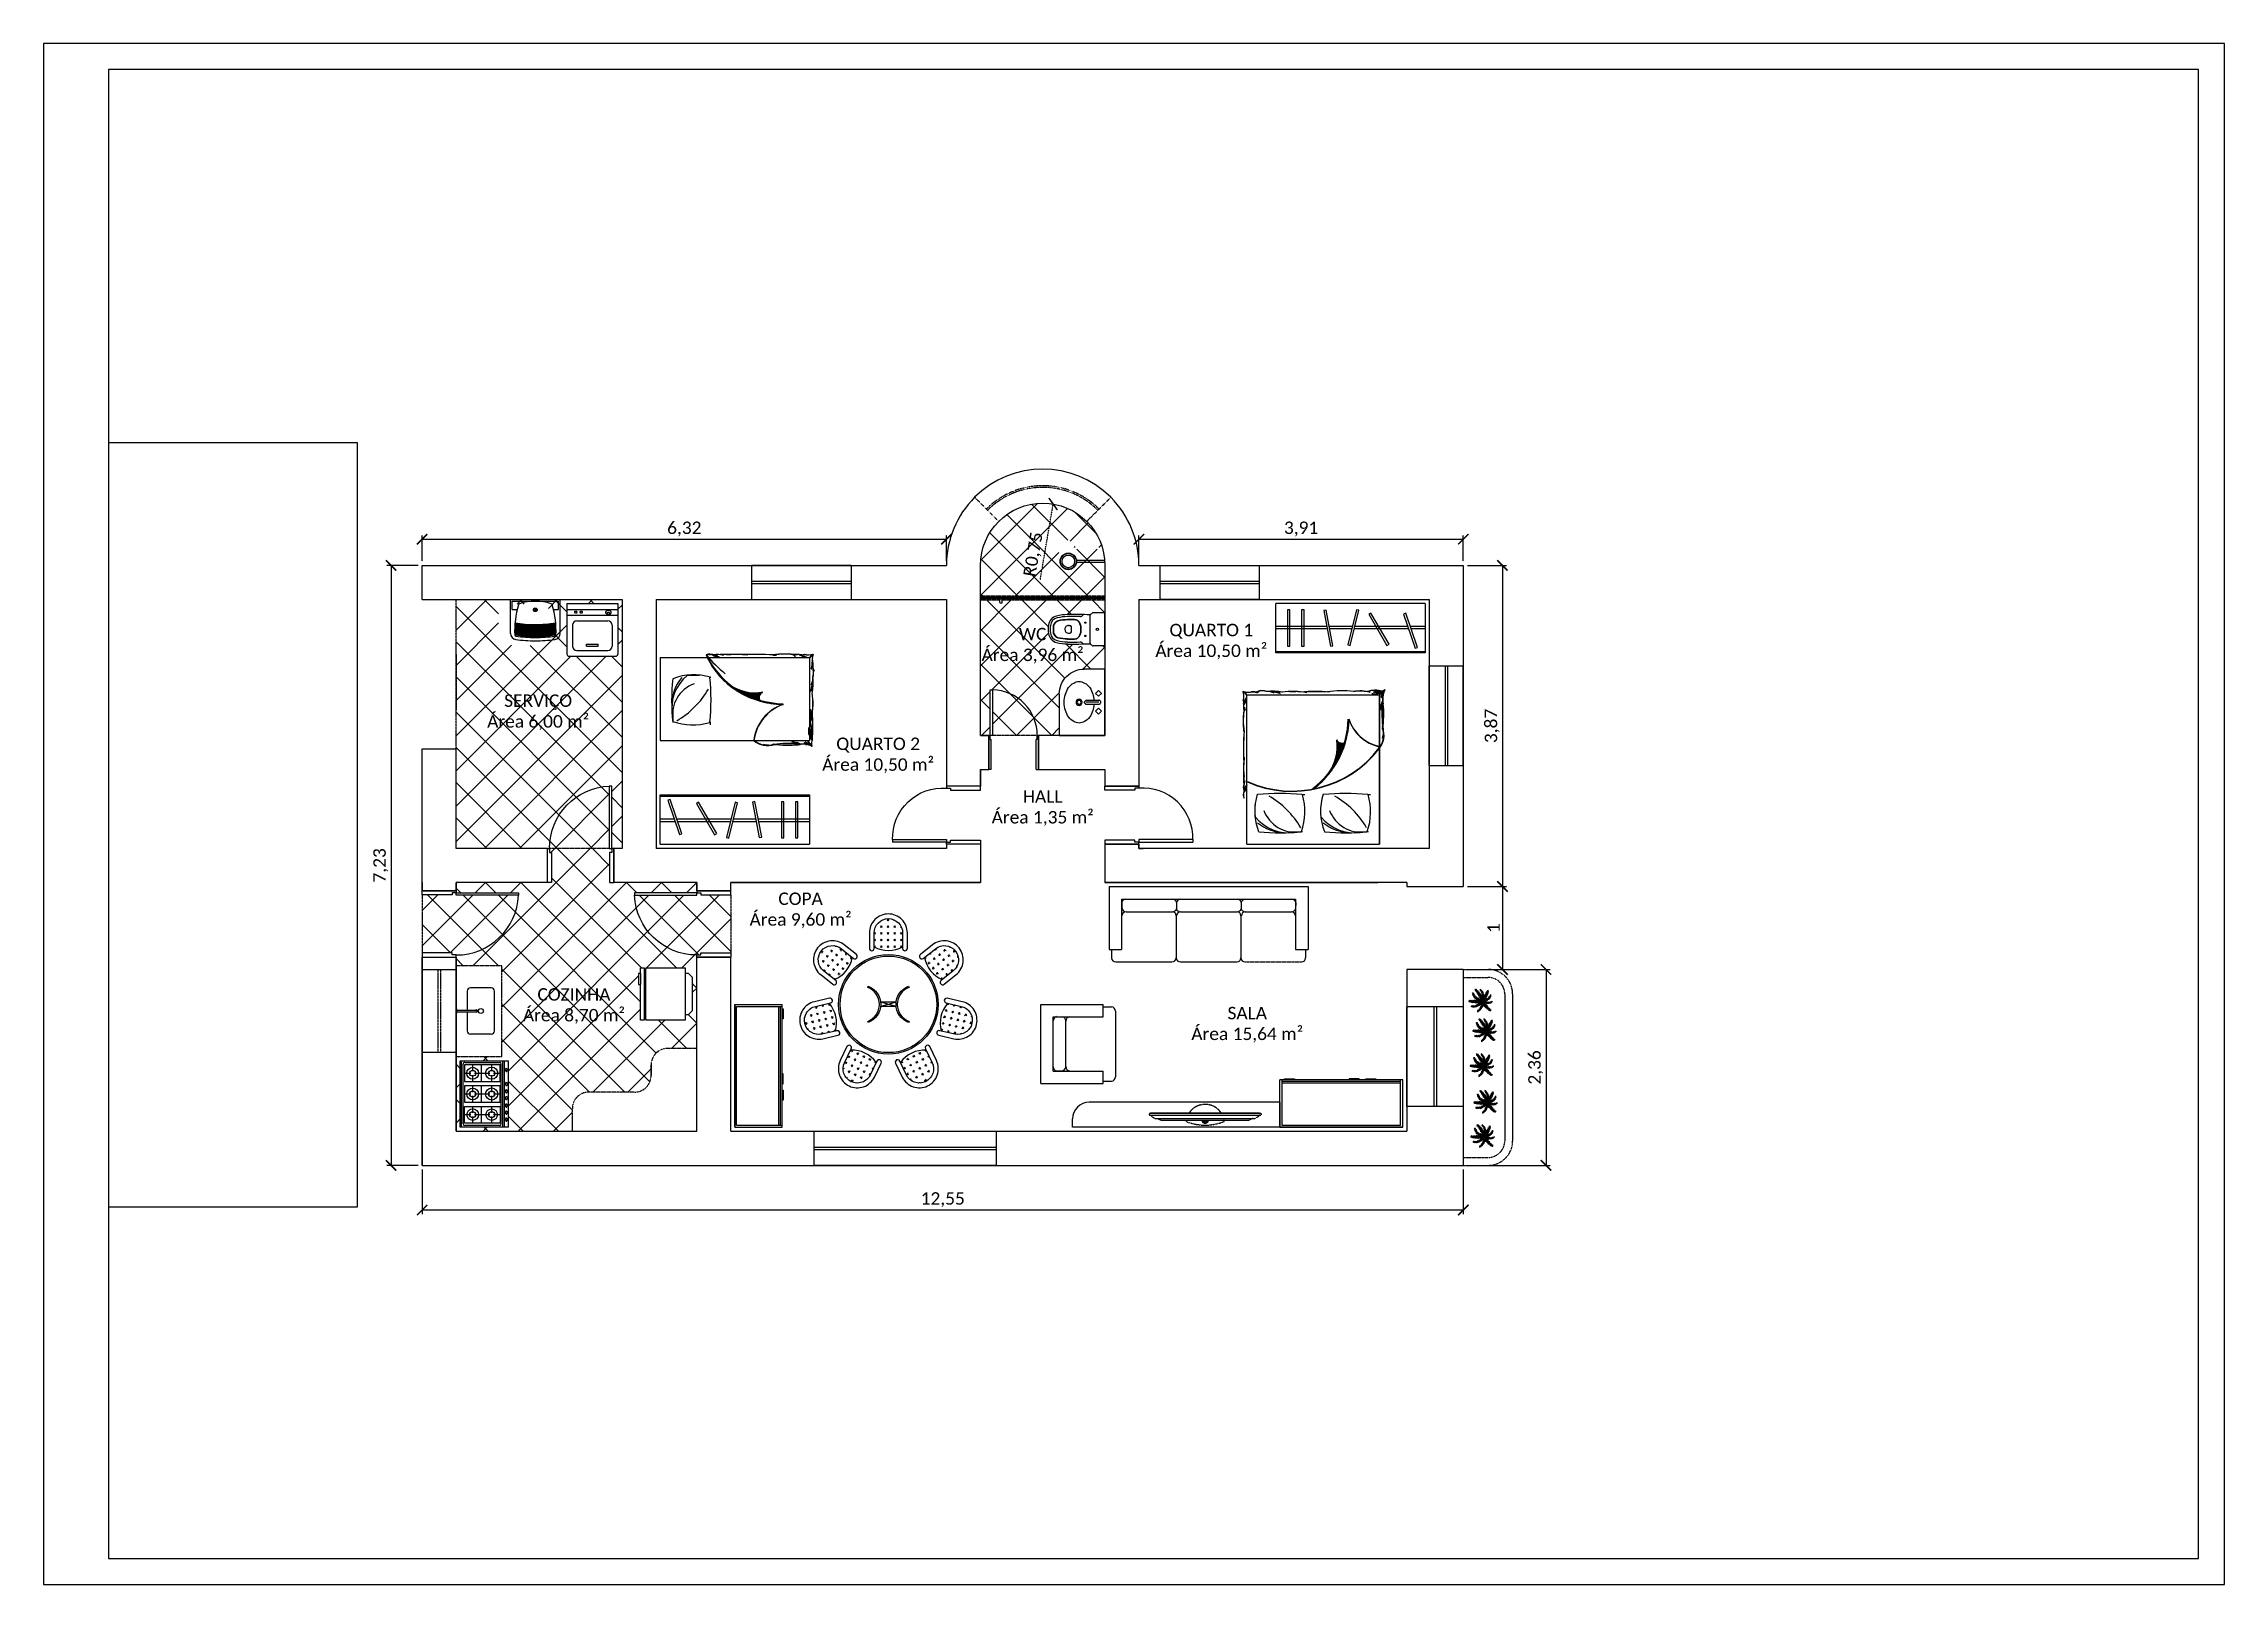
# Paper-space layout 'Layout3' of a CAD drawing. Header units: millimetres. Extents: x 0 to 841, y 0 to 594.
# The model-space entities are those that its viewports show. They can reach past a viewport. Long polylines and large blocks are cut down to what shows.
import ezdxf

# ---------------------------------------------------------------- set-up
doc = ezdxf.new("R2010")
doc.units = ezdxf.units.MM
doc.header["$LTSCALE"] = 0.05
doc.linetypes.add('HIDDEN', pattern=[9.525, 6.35, -3.175])
for name, color, linetype in [('AMARELO PONT', 50, 'HIDDEN'), ('ARQ-ALVENARIA', 4, 'Continuous'), ('ARQ-ESQ01', 1, 'Continuous'), ('ARQ-ESQ02', 2, 'Continuous'), ('ARQ-HACHURAS', 252, 'Continuous'), ('ARQ-LINHA-02', 2, 'Continuous'), ('ARQ-LINHA01', 1, 'Continuous'), ('ARQ-LINHA02', 2, 'Continuous'), ('ARQ-LINHA04', 4, 'Continuous'), ('ARQ-MÓVEIS', 170, 'Continuous'), ('ARQ-PEÇAS SANITÁRIAS', 7, 'Continuous'), ('ARQ-VEGETAÇÃO', 94, 'Continuous'), ('Giro', 1, 'Continuous'), ('Hatch Mármore', 42, 'Continuous'), ('JANELA', 10, 'Continuous'), ('Porta', 2, 'Continuous'), ('QUADRO', 240, 'Continuous'), ('VEGETACAO', 3, 'Continuous'), ('VERMELHO PONT', 10, 'HIDDEN')]:
    doc.layers.add(name, color=color, linetype=linetype)
doc.styles.add('3mm ST', font='calibril.ttf', dxfattribs={"height": 0.15})
doc.dimstyles.new('Annotative', dxfattribs={"dimscale": 0.05, "dimtxt": 0.15, "dimasz": 2.5, "dimexe": 1, "dimexo": 1, "dimtad": 1, "dimtxsty": '3mm ST', "dimblk": 'ARCHTICK', "dimcen": 2.5, "dimclrd": 30, "dimclre": 30, "dimclrt": 2, "dimadec": 0, "dimazin": 0, "dimtfac": 1, "dimtmove": 0, "dimatfit": 3, "dimldrblk": 'DOT', "dimfxl": 1, "dimarcsym": 0})
picture_1 = doc.add_image_def('image1.png', size_in_pixel=(857, 534))

psp = doc.layouts.new('Layout3')

msp = doc.modelspace()

# ---------------------------------------------------------------- texts
at = {"layer": 'ARQ-ESQ02', "linetype": 'HIDDEN', "ltscale": 0.06, "char_height": 0.15, "attachment_point": 1, "style": '3mm ST'}
for s, width, heights, insert in [('\\pxqc;WC\\PÁrea 3,96 m²', 1.23853, [0.73], (131.732, 89.153)), ('\\pxqc;QUARTO 1 \\PÁrea 10,50 m²', 1.43849, [0.526], (133.786, 89.202)), ('\\pxqc;QUARTO 2\\PÁrea 10,50 m²', 1.43849, [0.526], (129.77, 87.831))]:
    msp.add_mtext_dynamic_manual_height_columns(s, width=width, gutter_width=0.75, heights=heights, dxfattribs=dict(at, insert=insert))
at = {"layer": 'ARQ-LINHA-02', "linetype": 'HIDDEN', "ltscale": 0.06, "insert": (131.723, 87.196), "char_height": 0.15, "attachment_point": 1, "style": '3mm ST'}
msp.add_mtext_dynamic_manual_height_columns('\\pxqc;HALL\\PÁrea 1,35 m²', width=1.5, gutter_width=0.75, heights=[0], dxfattribs=at)
at = {"layer": 'ARQ-LINHA02', "linetype": 'HIDDEN', "ltscale": 0.06, "char_height": 0.15, "attachment_point": 1, "style": '3mm ST'}
for s, width, heights, insert in [('\\pxqc;SERVIÇO\\PÁrea 6,00 m²', 1.30249, [0.536], (125.74, 88.351)), ('\\pxqc;COPA\\PÁrea 9,60 m²', 1.29485, [0.534], (128.907, 85.964)), ('\\pxqc;COZINHA\\PÁrea 8,70 m²', 1.28088, [0.526], (126.182, 84.811)), ('\\pxqc;SALA\\PÁrea 15,64 m²', 1.3974, [0.533], (134.24, 84.586))]:
    msp.add_mtext_dynamic_manual_height_columns(s, width=width, gutter_width=0.75, heights=heights, dxfattribs=dict(at, insert=insert))

# ---------------------------------------------------------------- blocks, each defined once
blk = doc.blocks.new('80 estendida')
at = {"layer": 'Giro'}
blk.add_arc((0.024, 0.41), 0.751, 0, 87.6617, dxfattribs=at)
at = {"layer": 'Porta'}
for p, q in [((0.025, 0.41), (0.025, 1.16)), ((0.025, 1.16), (0.055, 1.16)), ((0.055, 1.16), (0.055, 0.41)), ((0, 0.41), (0.025, 0.41)), ((0, 0), (0, 0.41)), ((0.055, 0.41), (0.025, 0.41)), ((0.025, 0.41), (0.025, 0.36)), ((0.025, 0.36), (0.05, 0.36)), ((0.05, 0.36), (0.05, 0)), ((0.775, 0.36), (0.75, 0.36)), ((0.75, 0.36), (0.75, 0)), ((0.8, 0.41), (0.775, 0.41)), ((0.775, 0.41), (0.775, 0.36)), ((0.8, 0), (0.8, 0.41)), ((0.05, 0), (0, 0)), ((0.75, 0), (0.8, 0))]:
    blk.add_line(p, q, dxfattribs=at)
blk = doc.blocks.new('70 estendida')
at = {"layer": 'Giro'}
blk.add_arc((0.625, 0.458), 0.602, 88.0892, 184.6172, dxfattribs=at)
at = {"layer": 'Porta'}
for p, q in [((0.645, 1.06), (0.645, 0.41)), ((0.645, 1.06), (0.675, 1.06)), ((0.675, 0.41), (0.675, 1.06)), ((0, 0.41), (0.025, 0.41)), ((0, 0), (0, 0.41)), ((0.025, 0.41), (0.025, 0.36)), ((0.025, 0.36), (0.05, 0.36)), ((0.05, 0.36), (0.05, 0)), ((0.645, 0.41), (0.675, 0.41)), ((0.675, 0.36), (0.65, 0.36)), ((0.65, 0.36), (0.65, 0)), ((0.7, 0.41), (0.675, 0.41)), ((0.675, 0.41), (0.675, 0.36)), ((0.7, 0), (0.7, 0.41)), ((0.05, 0), (0, 0)), ((0.65, 0), (0.7, 0))]:
    blk.add_line(p, q, dxfattribs=at)
blk = doc.blocks.new('60 estendida')
at = {"layer": 'Giro'}
blk.add_arc((0.035, 0.41), 0.55, 0, 88.9487, dxfattribs=at)
at = {"layer": 'Porta'}
for p, q in [((0.015, 0.41), (0.015, 0.96)), ((0.015, 0.96), (0.045, 0.96)), ((0.045, 0.96), (0.045, 0.41)), ((0, 0.41), (0.015, 0.41)), ((0, 0), (0, 0.41)), ((0, 0.41), (0.015, 0.41)), ((0.015, 0.36), (0.015, 0.41)), ((0.045, 0.41), (0.015, 0.41)), ((0.015, 0.36), (0.03, 0.36)), ((0.03, 0), (0.03, 0.36)), ((0.585, 0.36), (0.57, 0.36)), ((0.57, 0), (0.57, 0.36)), ((0.6, 0.41), (0.585, 0.41)), ((0.585, 0.36), (0.585, 0.41)), ((0.6, 0), (0.6, 0.41)), ((0.03, 0), (0, 0)), ((0.57, 0), (0.6, 0))]:
    blk.add_line(p, q, dxfattribs=at)
blk = doc.blocks.new('ARM. QUARTO 1.80')
for p, q in [((1.8, 0), (0, 0)), ((0, -0.595), (0, 0)), ((1.8, 0), (1.8, -0.595)), ((0.613, -0.275), (0, -0.275)), ((0.619, -0.305), (0, -0.305)), ((0.923, -0.275), (0.643, -0.275)), ((0.916, -0.305), (0.649, -0.305)), ((0.923, -0.275), (0.894, -0.275)), ((0.916, -0.305), (0.894, -0.305)), ((0.998, -0.305), (0.946, -0.305)), ((1.172, -0.305), (0.946, -0.305)), ((0.993, -0.275), (0.954, -0.275)), ((1.167, -0.275), (0.954, -0.275)), ((1.206, -0.275), (1.023, -0.275)), ((1.223, -0.305), (1.028, -0.305)), ((1.477, -0.275), (1.197, -0.275)), ((1.469, -0.305), (1.202, -0.305)), ((1.303, -0.275), (1.24, -0.275)), ((1.295, -0.305), (1.257, -0.305)), ((1.603, -0.305), (1.326, -0.305)), ((1.585, -0.275), (1.333, -0.275)), ((1.8, -0.275), (1.619, -0.275)), ((1.8, -0.305), (1.637, -0.305)), ((1.8, -0.58), (0, -0.58)), ((1.8, -0.595), (0, -0.595))]:
    blk.add_line(p, q)
for points in [[(0.141, -0.512), (0.171, -0.512), (0.171, -0.075), (0.141, -0.075)], [(0.311, -0.512), (0.34, -0.512), (0.34, -0.075), (0.311, -0.075)], [(0.658, -0.513), (0.687, -0.508), (0.606, -0.079), (0.577, -0.084)], [(0.868, -0.497), (0.896, -0.505), (1.002, -0.081), (0.973, -0.074)], [(1.34, -0.505), (1.365, -0.49), (1.146, -0.114), (1.12, -0.128)], [(1.679, -0.539), (1.707, -0.53), (1.569, -0.116), (1.541, -0.126)]]:
    blk.add_lwpolyline(points, close=True)
for centre, start, end in [((0, 0), 90, 180), ((0, -0.595), 180, 270), ((1.8, -0.58), 270, 0), ((1.8, -0.595), 270, 0)]:
    blk.add_arc(centre, 0.000485, start, end)
at = {"color": 3}
blk.add_arc((1.8, 0), 0.000485, 0, 90, dxfattribs=at)
blk = doc.blocks.new('CASA CASAL')
for p, q in [((0, 0.8), (1.8, 0.8)), ((0, 0.8), (0, -0.8)), ((0, 0.799), (1.8, 0.799)), ((0, 0.798), (1.8, 0.798)), ((0.582, 0.84), (0.604, 0.84)), ((0.582, 0.84), (0.604, 0.84)), ((0.681, 0.84), (0.693, 0.84)), ((0.681, 0.84), (0.693, 0.84)), ((1.799, 0.8), (1.799, -0.8)), ((1.8, 0.8), (1.8, -0.8)), ((1.801, 0.8), (1.801, -0.8)), ((1.802, 0.8), (1.802, -0.8)), ((0.329, 0.7), (0.475, 0.7)), ((0.6, 0.675), (0.6, 0.666)), ((0.714, 0.7), (0.716, 0.7)), ((0.15, 0.437), (0.15, 0.408)), ((0.15, 0.274), (0.15, 0.146)), ((1.84, 0.285), (1.84, 0.21)), ((0.363, 0.1), (0.42, 0.1)), ((0.6, 0.138), (0.6, 0.1)), ((0.6, -0.118), (0.6, -0.126)), ((0.15, -0.356), (0.15, -0.385)), ((0.15, -0.519), (0.15, -0.647)), ((0.363, -0.693), (0.42, -0.693)), ((0.6, -0.655), (0.6, -0.693)), ((0, -0.799), (1.8, -0.799)), ((0, -0.799), (1.8, -0.799)), ((0, -0.8), (1.8, -0.8)), ((0, -0.8), (1.8, -0.8)), ((0, -0.801), (1.8, -0.801)), ((0, -0.802), (1.8, -0.802)), ((1.396, -0.84), (1.429, -0.84)), ((1.701, -0.84), (1.715, -0.84)), ((1.778, -0.84), (1.792, -0.84)), ((1.839, -0.84), (1.84, -0.84))]:
    blk.add_line(p, q)
blk.add_lwpolyline([(0, -0.8), (1.8, -0.8)])
for centre, radius, start, end in [((0.589, 0.745), 0.0956, 84.9913, 112.0393), ((0.589, 0.745), 0.0946, 84.9913, 112.0393), ((0.589, 0.745), 0.0936, 84.9913, 112.0393), ((0.591, 0.626), 0.215, 53.9974, 93.1204), ((0.591, 0.626), 0.214, 53.9974, 93.1204), ((0.591, 0.626), 0.213, 53.9974, 93.1204), ((0.535, 0.644), 0.21, 50.3223, 67.4207), ((0.535, 0.644), 0.211, 50.3223, 67.4207), ((0.535, 0.644), 0.212, 50.3223, 67.4207), ((1.965, 0.254), 1.328, 156.1332, 232.5736), ((1.965, 0.254), 1.327, 156.1332, 232.5736), ((0.687, 0.602), 0.238, 71.327, 101.7796), ((0.687, 0.602), 0.237, 71.327, 101.7796), ((0.687, 0.602), 0.236, 71.327, 101.7796), ((0.687, 0.602), 0.235, 71.327, 101.7796), ((0.508, 0.522), 0.339, 57.0327, 67.2301), ((1.965, 0.254), 1.326, 156.1332, 232.5736), ((1.965, 0.254), 1.325, 156.1332, 232.5736), ((1.965, 0.254), 1.324, 156.1332, 232.5736), ((0.766, 0.428), 0.411, 81.3587, 95.884), ((0.766, 0.428), 0.41, 81.3587, 95.884), ((0.623, -11.582), 12.422, 88.9489, 89.4162), ((0.623, -11.582), 12.421, 88.9489, 89.4162), ((0.623, -11.582), 12.42, 88.9489, 89.4162), ((0.623, -11.582), 12.419, 88.9489, 89.4162), ((0.913, -0.473), 1.313, 84.0202, 93.4647), ((0.913, -0.473), 1.312, 84.0202, 93.4647), ((0.913, -0.473), 1.311, 84.0202, 93.4647), ((1.136, -2.782), 3.622, 86.4178, 92.3647), ((1.136, -2.782), 3.621, 86.4178, 92.3647), ((1.493, -0.109), 0.953, 80.4601, 98.3838), ((1.493, -0.109), 0.952, 80.4601, 98.3838), ((1.493, -0.109), 0.951, 80.4601, 98.3838), ((1.382, 1.153), 0.32, 266.4178, 273.5822), ((1.382, 1.153), 0.321, 266.4178, 273.5822), ((1.382, 1.153), 0.322, 266.4178, 273.5822), ((1.575, 0.767), 0.0719, 37.6818, 90.0501), ((1.649, 0.32), 0.519, 79.8726, 95.1544), ((1.649, 0.32), 0.518, 79.8726, 95.1544), ((1.528, 0.525), 0.345, 54.5446, 65.1326), ((2.07, 1.873), 1.11, 249.2159, 253.9559), ((2.07, 1.873), 1.111, 249.2159, 253.9559), ((2.07, 1.873), 1.108, 249.2159, 253.9559), ((2.07, 1.873), 1.109, 249.2159, 253.9559), ((1.711, 0.898), 0.0623, 254.607, 296.5539), ((1.786, 1.056), 0.222, 257.1669, 284.9923), ((1.786, 1.056), 0.22, 257.1669, 284.9923), ((1.786, 1.056), 0.221, 257.1669, 284.9923), ((1.654, 0.984), 0.233, 308.6782, 322.6668), ((1.654, 0.984), 0.234, 308.6782, 322.6668), ((1.654, 0.984), 0.235, 308.6782, 322.6668), ((1.654, 0.984), 0.235, 308.6782, 322.6668), ((1.654, 0.984), 0.236, 308.6782, 322.6668), ((2.068, 0.778), 0.237, 163.8364, 193.296), ((2.068, 0.778), 0.236, 163.8364, 193.296), ((2.691, 0.402), 2.554, 174.2777, 186.1812), ((0.65, 0.299), 0.512, 129.2353, 187.9954), ((0.632, 0.355), 0.489, 139.8539, 179.9714), ((0.554, 0.214), 0.409, 111.0458, 187.1149), ((0.402, 0.017), 0.687, 72.9266, 111.3703), ((-0.314, 1.045), 1.031, 299.7932, 330.1396), ((-2.188, 0.402), 2.8, 354.4855, 5.5145), ((1.327, 0.556), 0.512, 341.3566, 0.0346), ((1.327, 0.556), 0.513, 341.3566, 0.0346), ((1.327, 0.556), 0.514, 341.3566, 0.0346), ((1.659, 0.56), 0.182, 330.9529, 354.113), ((1.674, 0.735), 0.159, 336.3361, 3.9735), ((1.502, 0.725), 0.331, 348.4912, 3.6985), ((1.502, 0.725), 0.332, 348.4912, 3.6985), ((1.502, 0.725), 0.333, 348.4912, 3.6985), ((0.975, 0.501), 0.866, 351.2035, 4.0923), ((0.975, 0.501), 0.867, 351.2035, 4.0923), ((0.975, 0.501), 0.868, 351.2035, 4.0923), ((1.973, 0.705), 0.137, 173.6532, 210.5648), ((1.973, 0.705), 0.136, 173.6532, 210.5648), ((1.973, 0.705), 0.135, 173.6532, 210.5648), ((1.652, 0.615), 0.195, 344.6485, 11.6116), ((1.652, 0.615), 0.196, 344.6485, 11.6116), ((1.652, 0.615), 0.197, 344.6485, 11.6116), ((0.923, 0.248), 0.917, 349.3213, 7.9841), ((1.671, 0.476), 0.172, 333.5148, 0.7839), ((0.923, 0.248), 0.918, 349.3213, 7.9841), ((0.391, 0.83), 0.731, 250.8933, 286.382), ((1.53, 0.652), 1.082, 217.0578, 268.8544), ((1.53, 0.652), 1.081, 217.0578, 268.8544), ((1.53, 0.652), 1.079, 217.0578, 268.8544), ((1.53, 0.652), 1.08, 217.0578, 268.8544), ((1.53, 0.652), 1.078, 217.0578, 268.8544), ((1.53, 0.652), 1.077, 217.0578, 268.8544), ((1.53, 0.652), 1.076, 217.0578, 268.8544), ((1.53, 0.652), 1.075, 217.0578, 268.8544), ((1.53, 0.652), 1.074, 217.0578, 268.8544), ((1.53, 0.652), 1.075, 217.0578, 268.8544), ((-0.575, -0.025), 2.413, 355.9353, 4.0647), ((-0.575, -0.025), 2.414, 355.9353, 4.0647), ((-0.575, -0.025), 2.415, 355.9353, 4.0647), ((2.691, -0.391), 2.554, 174.2777, 186.1812), ((0.65, -0.494), 0.512, 129.2353, 187.9954), ((0.632, -0.438), 0.489, 139.8539, 179.9714), ((0.554, -0.579), 0.409, 111.0458, 187.1149), ((0.402, -0.776), 0.687, 72.9266, 111.3703), ((-0.314, 0.252), 1.031, 299.7932, 330.1396), ((-2.188, -0.391), 2.8, 354.4855, 5.5145), ((1.53, 0.652), 1.084, 217.0578, 231.883), ((1.53, 0.652), 1.083, 217.0578, 268.8544), ((1.53, 0.652), 1.083, 217.0578, 235.1947), ((1.176, 0.264), 0.559, 233.961, 277.2941), ((1.176, 0.264), 0.56, 233.961, 277.1069), ((1.176, 0.264), 0.557, 233.961, 278.6169), ((1.176, 0.264), 0.558, 233.961, 277.4983), ((1.53, 0.652), 1.085, 231.0363, 234.7543), ((1.176, 0.264), 0.556, 233.961, 277.9764), ((1.53, 0.652), 1.084, 231.0348, 235.1979), ((1.176, 0.264), 0.554, 233.961, 278.6169), ((1.176, 0.264), 0.555, 233.961, 278.6169), ((1.176, 0.264), 0.561, 235.8511, 276.9338), ((1.176, 0.264), 0.562, 235.8476, 276.7726), ((1.176, 0.264), 0.563, 237.2065, 276.6217), ((1.53, 0.652), 1.084, 232.589, 235.1979), ((1.176, 0.264), 0.564, 238.3932, 276.4798), ((1.176, 0.264), 0.565, 239.4599, 276.346), ((1.176, 0.264), 0.566, 240.4366, 276.2195), ((1.176, 0.264), 0.567, 242.1973, 276.0995), ((1.53, 0.652), 1.084, 235.6204, 268.8544), ((1.176, 0.264), 0.568, 242.9982, 275.9855), ((1.53, 0.652), 1.084, 235.6204, 238.7475), ((1.53, 0.652), 1.083, 235.617, 268.8544), ((1.176, 0.264), 0.569, 243.7584, 275.877), ((1.176, 0.264), 0.571, 244.4761, 275.6748), ((1.53, 0.652), 1.085, 236.4105, 236.7796), ((1.176, 0.264), 0.57, 244.4832, 275.7735), ((1.176, 0.264), 0.572, 245.1698, 275.5806), ((1.176, 0.264), 0.573, 245.8362, 275.4904), ((1.53, 0.652), 1.085, 237.1351, 237.4784), ((1.176, 0.264), 0.574, 246.4782, 275.4042), ((0.583, -0.345), 1.266, 353.468, 7.9661), ((1.176, 0.264), 0.575, 247.0982, 275.3216), ((1.176, 0.264), 0.575, 247.0982, 275.3216), ((1.53, 0.652), 1.085, 237.8108, 238.7522), ((1.176, 0.264), 0.576, 247.6982, 275.2425), ((1.176, 0.264), 0.576, 247.6982, 275.2425), ((1.176, 0.264), 0.577, 248.28, 275.1668), ((1.176, 0.264), 0.578, 248.8451, 275.0942), ((1.53, 0.652), 1.085, 239.0499, 268.8544), ((1.176, 0.264), 0.579, 249.3948, 275.0246), ((1.53, 0.652), 1.084, 239.0451, 268.8544), ((1.176, 0.264), 0.58, 249.9303, 274.9579), ((1.176, 0.264), 0.581, 250.4525, 274.8939), ((1.176, 0.264), 0.582, 250.9623, 274.8326), ((1.176, 0.264), 0.583, 251.4607, 274.7739), ((1.176, 0.264), 0.584, 251.9481, 274.7177), ((1.176, 0.264), 0.585, 252.4254, 274.6638), ((1.176, 0.264), 0.586, 252.8931, 274.6122), ((1.176, 0.264), 0.587, 253.3516, 274.5629), ((1.176, 0.264), 0.588, 253.8016, 274.5158), ((1.176, 0.264), 0.589, 254.2434, 274.4707), ((1.176, 0.264), 0.59, 254.6775, 274.4277), ((1.176, 0.264), 0.59, 254.6775, 274.4277), ((1.176, 0.264), 0.591, 255.1041, 274.3867), ((1.176, 0.264), 0.592, 255.5237, 274.3476), ((1.176, 0.264), 0.593, 255.9366, 274.3105), ((1.176, 0.264), 0.594, 256.3431, 274.2752), ((1.176, 0.264), 0.595, 256.7433, 274.2417), ((1.176, 0.264), 0.596, 257.1377, 274.2099), ((1.176, 0.264), 0.597, 257.5264, 274.18), ((1.176, 0.264), 0.598, 257.9096, 274.1517), ((1.176, 0.264), 0.599, 258.2876, 274.1251), ((1.176, 0.264), 0.6, 258.6605, 274.1001), ((1.176, 0.264), 0.601, 259.0286, 274.0768), ((1.176, 0.264), 0.602, 259.392, 274.0551), ((1.176, 0.264), 0.603, 259.7508, 274.0349), ((1.176, 0.264), 0.604, 260.1053, 274.0162), ((1.176, 0.264), 0.605, 260.4555, 273.9991), ((1.176, 0.264), 0.606, 260.8016, 273.9835), ((1.176, 0.264), 0.607, 261.1438, 273.9694), ((1.176, 0.264), 0.608, 261.482, 273.9568), ((1.176, 0.264), 0.609, 261.8166, 273.9456), ((1.176, 0.264), 0.61, 262.1475, 273.9358), ((1.176, 0.264), 0.611, 262.475, 273.9275), ((1.176, 0.264), 0.612, 262.799, 273.9206), ((1.176, 0.264), 0.613, 263.1197, 273.9151), ((1.176, 0.264), 0.614, 263.4371, 273.9109), ((1.176, 0.264), 0.615, 263.7514, 273.9082), ((1.176, 0.264), 0.616, 264.0627, 273.9068), ((1.176, 0.264), 0.617, 264.371, 273.9068), ((1.176, 0.264), 0.618, 264.6763, 273.9082), ((1.176, 0.264), 0.618, 264.6763, 273.9082), ((1.176, 0.264), 0.619, 264.9789, 273.9109), ((1.286, -0.346), 0.124, 153.0074, 190.3157), ((1.286, -0.346), 0.123, 152.7706, 190.5846), ((1.286, -0.346), 0.122, 152.5281, 190.858), ((1.286, -0.346), 0.121, 152.2799, 191.136), ((1.286, -0.346), 0.12, 152.0257, 191.4187), ((1.286, -0.346), 0.119, 151.7653, 191.7064), ((1.286, -0.346), 0.118, 151.4986, 191.9991), ((1.286, -0.346), 0.117, 151.2253, 192.297), ((1.286, -0.346), 0.116, 150.9451, 192.6003), ((1.286, -0.346), 0.116, 150.9451, 192.6003), ((1.286, -0.346), 0.116, 150.9451, 192.6003), ((1.286, -0.346), 0.115, 150.658, 192.9091), ((1.286, -0.346), 0.115, 150.658, 192.9091), ((1.286, -0.346), 0.114, 150.3635, 193.2236), ((1.286, -0.346), 0.113, 150.0614, 193.544), ((1.286, -0.346), 0.112, 149.7515, 193.8705), ((1.286, -0.346), 0.111, 149.4335, 194.2034), ((1.663, -0.902), 0.499, 108.1304, 167.9335), ((1.286, -0.346), 0.11, 149.107, 194.5427), ((1.663, -0.902), 0.498, 108.1304, 167.9335), ((1.286, -0.346), 0.109, 148.7717, 194.8888), ((1.663, -0.902), 0.497, 108.1304, 167.9335), ((1.286, -0.346), 0.108, 148.4273, 195.2419), ((1.663, -0.902), 0.496, 108.1304, 167.9335), ((1.663, -0.902), 0.496, 108.1304, 167.9335), ((1.286, -0.346), 0.107, 148.0734, 195.6022), ((1.663, -0.902), 0.495, 108.1304, 167.9335), ((1.286, -0.346), 0.106, 147.7096, 195.9699), ((1.286, -0.346), 0.105, 147.3355, 196.3455), ((1.286, -0.346), 0.104, 146.9507, 196.7291), ((1.286, -0.346), 0.103, 146.5546, 197.121), ((1.286, -0.346), 0.102, 146.1469, 197.5217), ((1.286, -0.346), 0.101, 145.7269, 197.9313), ((1.286, -0.346), 0.1, 145.2941, 198.3504), ((1.286, -0.346), 0.0993, 144.8479, 198.7792), ((1.286, -0.346), 0.0983, 144.3875, 199.2182), ((1.286, -0.346), 0.0973, 143.9124, 199.6677), ((1.286, -0.346), 0.0963, 143.4217, 200.1284), ((1.286, -0.346), 0.0953, 142.9147, 200.6005), ((1.286, -0.346), 0.0953, 142.9147, 200.6005), ((1.286, -0.346), 0.0943, 142.3903, 201.0847), ((1.286, -0.346), 0.0933, 141.8477, 201.5815), ((1.286, -0.346), 0.0923, 141.2857, 202.0915), ((1.286, -0.346), 0.0913, 140.7033, 202.6154), ((1.286, -0.346), 0.0903, 140.0991, 203.1537), ((1.286, -0.346), 0.0893, 139.4718, 203.7072), ((1.286, -0.346), 0.0883, 138.8198, 204.2768), ((1.286, -0.346), 0.0873, 138.1413, 204.8632), ((1.286, -0.346), 0.0863, 137.4345, 205.4673), ((1.286, -0.346), 0.0853, 136.6972, 206.0902), ((1.286, -0.346), 0.0843, 135.927, 206.7329), ((1.286, -0.346), 0.0833, 135.1211, 207.3966), ((1.286, -0.346), 0.0823, 134.2764, 208.0826), ((1.286, -0.346), 0.0813, 133.3893, 208.7922), ((1.286, -0.346), 0.0803, 132.4556, 209.5269), ((1.286, -0.346), 0.0793, 131.4703, 210.2886), ((1.286, -0.346), 0.0783, 130.4276, 211.079), ((1.286, -0.346), 0.0773, 129.3204, 211.9002), ((1.286, -0.346), 0.0763, 128.1402, 212.7546), ((1.286, -0.346), 0.0753, 126.876, 216.0121), ((1.286, -0.346), 0.0743, 125.5143, 214.5738), ((1.286, -0.346), 0.0733, 124.0369, 216.0121), ((1.286, -0.346), 0.0723, 122.4192, 216.0121), ((1.286, -0.346), 0.0713, 120.6264, 216.0121), ((1.286, -0.346), 0.0703, 113.4423, 216.0121), ((1.286, -0.346), 0.0693, 113.4423, 216.0121), ((1.286, -0.346), 0.0683, 113.4423, 216.0121), ((1.393, -0.57), 0.451, 344.8913, 10.5672), ((1.393, -0.57), 0.452, 344.8913, 10.5672), ((1.393, -0.57), 0.453, 344.8913, 10.5672), ((1.393, -0.57), 0.454, 344.8913, 10.5672), ((0.391, 0.038), 0.731, 250.8933, 286.382), ((1.978, -0.746), 0.166, 165.858, 218.4689), ((1.978, -0.746), 0.165, 165.858, 218.4689), ((1.978, -0.746), 0.164, 165.858, 218.4689), ((2.09, -0.754), 0.26, 173.7957, 202.3575), ((2.09, -0.754), 0.259, 173.7957, 202.3575), ((1.534, -0.748), 0.319, 344.1952, 17.6651), ((1.534, -0.748), 0.32, 344.1952, 17.6651), ((1.534, -0.748), 0.321, 344.1952, 17.6651), ((2.013, -0.789), 0.173, 157.7947, 206.2435), ((2.013, -0.789), 0.172, 157.7947, 206.2435), ((2.013, -0.789), 0.171, 157.7947, 206.2435), ((1.314, -0.612), 0.243, 228.6435, 291.3381), ((1.314, -0.612), 0.242, 228.6435, 291.3381), ((1.314, -0.612), 0.24, 228.6435, 291.3381), ((1.314, -0.612), 0.241, 228.6435, 291.3381), ((1.314, -0.612), 0.239, 228.6435, 291.3381), ((1.352, -0.561), 0.287, 253.984, 286.016), ((1.352, -0.561), 0.288, 253.984, 286.016), ((1.57, 0.425), 1.274, 261.8072, 275.5751), ((1.57, 0.425), 1.275, 261.8072, 275.5751), ((1.57, 0.425), 1.276, 261.8072, 275.5751), ((1.57, 0.425), 1.273, 261.8072, 275.5751), ((1.567, -1.804), 0.976, 81.2258, 97.9682), ((1.567, -1.804), 0.975, 81.2258, 97.9682), ((1.568, -1.143), 0.337, 64.6764, 82.0717), ((1.568, -1.143), 0.336, 64.6764, 82.0717), ((1.568, -1.143), 0.335, 64.6764, 82.0717), ((2.108, 0.26), 1.161, 247.5594, 251.1925), ((2.108, 0.26), 1.162, 247.5594, 251.1925), ((1.746, -1.108), 0.272, 65.3995, 101.6346), ((1.746, -1.108), 0.271, 65.3995, 101.6346), ((1.746, -1.108), 0.27, 65.3995, 101.6346), ((1.63, -1.246), 0.445, 60.677, 72.9762), ((1.63, -1.246), 0.444, 60.677, 72.9762), ((1.63, -1.246), 0.446, 60.677, 72.9762), ((1.582, -1.249), 0.475, 55.6694, 66.0936), ((1.582, -1.249), 0.474, 55.6694, 66.0936), ((1.577, -1.055), 0.339, 33.7306, 49.2955), ((1.577, -1.055), 0.34, 33.7306, 49.2955), ((1.577, -1.055), 0.34, 33.7306, 49.2955), ((1.577, -1.055), 0.34, 33.7306, 49.2955), ((1.577, -1.055), 0.34, 33.7306, 49.2955), ((1.577, -1.055), 0.34, 33.7306, 49.2955), ((1.577, -1.055), 0.341, 33.7306, 49.2955), ((1.577, -1.055), 0.341, 33.7306, 49.2955), ((1.577, -1.055), 0.341, 33.7306, 49.2955), ((1.577, -1.055), 0.341, 33.7306, 49.2955), ((2.613, 0.26), 1.353, 233.1617, 235.7225), ((2.613, 0.26), 1.351, 233.1617, 235.7225), ((2.613, 0.26), 1.352, 233.1617, 235.7225)]:
    blk.add_arc(centre, radius, start, end)
blk = doc.blocks.new('CAMA SOLTEIRO')
for p, q in [((0.582, 0.54), (0.604, 0.54)), ((0.582, 0.54), (0.604, 0.54)), ((0.681, 0.54), (0.693, 0.54)), ((0.681, 0.54), (0.693, 0.54)), ((0, 0.502), (1.8, 0.502)), ((0, 0.501), (1.8, 0.501)), ((0, 0.5), (1.8, 0.5)), ((0, 0.5), (0, -0.5)), ((0.329, 0.29), (0.475, 0.29)), ((0.6, 0.265), (0.6, 0.256)), ((0.714, 0.4), (0.716, 0.4)), ((1.8, 0.502), (1.8, -0.5)), ((0.15, 0.027), (0.15, -0.002)), ((0.15, -0.136), (0.15, -0.265)), ((1.84, -0.015), (1.84, -0.09)), ((0, -0.5), (1.8, -0.5)), ((0.363, -0.31), (0.42, -0.31)), ((0.6, -0.272), (0.6, -0.31)), ((1.369, -0.545), (1.403, -0.545)), ((1.674, -0.545), (1.688, -0.545)), ((1.751, -0.545), (1.765, -0.545)), ((1.812, -0.545), (1.813, -0.545))]:
    blk.add_line(p, q)
for centre, radius, start, end in [((0.589, 0.445), 0.0956, 84.9913, 112.0393), ((0.589, 0.445), 0.0946, 84.9913, 112.0393), ((1.501, 1.001), 1.057, 206.2711, 268.9503), ((1.498, 0.999), 1.054, 206.2059, 269.1047), ((1.497, 0.993), 1.05, 205.9523, 269.1802), ((1.496, 0.99), 1.048, 205.8257, 269.2178), ((1.495, 0.987), 1.046, 205.6992, 269.2555), ((1.495, 0.984), 1.044, 205.5729, 269.293), ((1.494, 0.981), 1.042, 205.4466, 269.3306), ((1.493, 0.978), 1.04, 205.3205, 269.3681), ((1.492, 0.975), 1.038, 205.1945, 269.4056), ((1.492, 0.972), 1.036, 205.0686, 269.443), ((1.399, 0.891), 0.918, 202.9142, 236.0097), ((1.501, 1.002), 1.058, 206.3354, 268.9468), ((0.589, 0.445), 0.0936, 84.9913, 112.0393), ((1.948, 1.712), 1.826, 220.2527, 230.3748), ((0.591, 0.326), 0.215, 53.9974, 93.1204), ((0.591, 0.326), 0.214, 53.9974, 93.1204), ((0.591, 0.326), 0.213, 53.9974, 93.1204), ((0.535, 0.344), 0.21, 50.3223, 67.4207), ((0.535, 0.344), 0.211, 50.3223, 67.4207), ((0.535, 0.344), 0.212, 50.3223, 67.4207), ((0.687, 0.302), 0.238, 71.327, 101.7796), ((0.687, 0.302), 0.237, 71.327, 101.7796), ((0.687, 0.302), 0.236, 71.327, 101.7796), ((0.687, 0.302), 0.235, 71.327, 101.7796), ((0.508, 0.222), 0.339, 57.0327, 67.2301), ((0.766, 0.128), 0.411, 81.3587, 95.884), ((0.766, 0.128), 0.41, 81.3587, 95.884), ((0.623, -11.882), 12.422, 88.9489, 89.4162), ((0.623, -11.882), 12.421, 88.9489, 89.4162), ((0.623, -11.882), 12.42, 88.9489, 89.4162), ((0.623, -11.882), 12.419, 88.9489, 89.4162), ((0.913, -0.773), 1.313, 84.0202, 93.4647), ((0.913, -0.773), 1.312, 84.0202, 93.4647), ((0.913, -0.773), 1.311, 84.0202, 93.4647), ((1.136, -3.082), 3.622, 86.4178, 92.3647), ((1.136, -3.082), 3.621, 86.4178, 92.3647), ((1.493, -0.409), 0.953, 80.4601, 98.3838), ((1.493, -0.409), 0.952, 80.4601, 98.3838), ((1.493, -0.409), 0.951, 80.4601, 98.3838), ((1.382, 0.853), 0.32, 266.4178, 273.5822), ((1.382, 0.853), 0.321, 266.4178, 273.5822), ((1.382, 0.853), 0.322, 266.4178, 273.5822), ((1.575, 0.467), 0.0719, 37.6818, 90.0501), ((1.649, 0.02), 0.519, 79.8726, 95.1544), ((1.649, 0.02), 0.518, 79.8726, 95.1544), ((1.528, 0.225), 0.345, 54.5446, 65.1326), ((2.07, 1.573), 1.11, 249.2159, 253.9559), ((2.07, 1.573), 1.111, 249.2159, 253.9559), ((2.07, 1.573), 1.108, 249.2159, 253.9559), ((2.07, 1.573), 1.109, 249.2159, 253.9559), ((1.711, 0.598), 0.0623, 254.607, 296.5539), ((1.786, 0.756), 0.222, 257.1669, 284.9923), ((1.786, 0.756), 0.22, 257.1669, 284.9923), ((1.786, 0.756), 0.221, 257.1669, 284.9923), ((1.654, 0.684), 0.233, 308.6782, 322.6668), ((1.654, 0.684), 0.234, 308.6782, 322.6668), ((1.654, 0.684), 0.235, 308.6782, 322.6668), ((1.654, 0.684), 0.235, 308.6782, 322.6668), ((1.654, 0.684), 0.236, 308.6782, 322.6668), ((2.068, 0.478), 0.237, 163.8364, 193.296), ((2.068, 0.478), 0.236, 163.8364, 193.296), ((0.65, -0.112), 0.512, 129.2353, 187.9954), ((0.402, -0.393), 0.687, 72.9266, 111.3703), ((1.674, 0.435), 0.159, 336.3361, 3.9735), ((1.502, 0.425), 0.331, 348.4912, 3.6985), ((1.502, 0.425), 0.332, 348.4912, 3.6985), ((1.502, 0.425), 0.333, 348.4912, 3.6985), ((1.973, 0.405), 0.137, 173.6532, 210.5648), ((1.973, 0.405), 0.136, 173.6532, 210.5648), ((1.973, 0.405), 0.135, 173.6532, 210.5648), ((1.652, 0.315), 0.195, 344.6485, 11.6116), ((1.652, 0.315), 0.196, 344.6485, 11.6116), ((1.652, 0.315), 0.197, 344.6485, 11.6116), ((2.691, -0.008), 2.554, 174.2777, 186.1812), ((0.632, -0.055), 0.489, 139.8539, 179.9714), ((0.554, -0.196), 0.409, 111.0458, 187.1149), ((-0.314, 0.635), 1.031, 299.7932, 330.1396), ((-2.188, -0.008), 2.8, 354.4855, 5.5145), ((1.149, 0.63), 0.559, 233.961, 277.2941), ((1.149, 0.63), 0.56, 233.961, 277.1069), ((1.149, 0.63), 0.558, 233.961, 277.4983), ((1.503, 1.019), 1.085, 231.0363, 234.7543), ((1.149, 0.63), 0.556, 233.961, 277.9764), ((1.149, 0.63), 0.557, 233.961, 278.6169), ((1.503, 1.019), 1.084, 231.0348, 235.1979), ((1.149, 0.63), 0.554, 233.961, 278.6169), ((1.149, 0.63), 0.555, 233.961, 278.6169), ((1.149, 0.63), 0.561, 235.8511, 276.9338), ((1.149, 0.63), 0.562, 235.8476, 276.7726), ((1.149, 0.63), 0.563, 237.2065, 276.6217), ((1.503, 1.019), 1.084, 232.589, 235.1979), ((1.149, 0.63), 0.564, 238.3932, 276.4798), ((1.149, 0.63), 0.565, 239.4599, 276.346), ((1.149, 0.63), 0.566, 240.4366, 276.2195), ((1.149, 0.63), 0.567, 242.1973, 276.0995), ((1.503, 1.019), 1.084, 235.6204, 268.8544), ((1.149, 0.63), 0.568, 242.9982, 275.9855), ((1.503, 1.019), 1.084, 235.6204, 238.7475), ((1.503, 1.019), 1.083, 235.617, 268.8544), ((1.149, 0.63), 0.569, 243.7584, 275.877), ((1.149, 0.63), 0.571, 244.4761, 275.6748), ((1.503, 1.019), 1.085, 236.4105, 236.7796), ((1.149, 0.63), 0.57, 244.4832, 275.7735), ((1.149, 0.63), 0.572, 245.1698, 275.5806), ((1.149, 0.63), 0.573, 245.8362, 275.4904), ((1.503, 1.019), 1.085, 237.1351, 237.4784), ((1.149, 0.63), 0.574, 246.4782, 275.4042), ((1.149, 0.63), 0.575, 247.0982, 275.3216), ((1.149, 0.63), 0.575, 247.0982, 275.3216), ((1.503, 1.019), 1.085, 237.8108, 238.7522), ((1.149, 0.63), 0.576, 247.6982, 275.2425), ((1.149, 0.63), 0.576, 247.6982, 275.2425), ((1.149, 0.63), 0.577, 248.28, 275.1668), ((1.149, 0.63), 0.578, 248.8451, 275.0942), ((1.503, 1.019), 1.085, 239.0499, 268.8544), ((1.149, 0.63), 0.579, 249.3948, 275.0246), ((1.503, 1.019), 1.084, 239.0451, 268.8544), ((1.149, 0.63), 0.58, 249.9303, 274.9579), ((1.149, 0.63), 0.581, 250.4525, 274.8939), ((1.149, 0.63), 0.582, 250.9623, 274.8326), ((1.149, 0.63), 0.583, 251.4607, 274.7739), ((1.149, 0.63), 0.584, 251.9481, 274.7177), ((1.149, 0.63), 0.585, 252.4254, 274.6638), ((1.149, 0.63), 0.586, 252.8931, 274.6122), ((1.149, 0.63), 0.587, 253.3516, 274.5629), ((1.149, 0.63), 0.588, 253.8016, 274.5158), ((1.149, 0.63), 0.589, 254.2434, 274.4707), ((1.149, 0.63), 0.59, 254.6775, 274.4277), ((1.149, 0.63), 0.59, 254.6775, 274.4277), ((1.149, 0.63), 0.591, 255.1041, 274.3867), ((1.149, 0.63), 0.592, 255.5237, 274.3476), ((1.149, 0.63), 0.593, 255.9366, 274.3105), ((1.149, 0.63), 0.594, 256.3431, 274.2752), ((1.149, 0.63), 0.595, 256.7433, 274.2417), ((1.149, 0.63), 0.596, 257.1377, 274.2099), ((1.149, 0.63), 0.597, 257.5264, 274.18), ((1.149, 0.63), 0.598, 257.9096, 274.1517), ((1.149, 0.63), 0.599, 258.2876, 274.1251), ((1.149, 0.63), 0.6, 258.6605, 274.1001), ((1.149, 0.63), 0.601, 259.0286, 274.0768), ((1.149, 0.63), 0.602, 259.392, 274.0551), ((1.149, 0.63), 0.603, 259.7508, 274.0349), ((1.149, 0.63), 0.604, 260.1053, 274.0162), ((1.149, 0.63), 0.605, 260.4555, 273.9991), ((1.149, 0.63), 0.606, 260.8016, 273.9835), ((1.149, 0.63), 0.607, 261.1438, 273.9694), ((1.149, 0.63), 0.608, 261.482, 273.9568), ((1.149, 0.63), 0.609, 261.8166, 273.9456), ((1.149, 0.63), 0.61, 262.1475, 273.9358), ((1.149, 0.63), 0.611, 262.475, 273.9275), ((1.149, 0.63), 0.612, 262.799, 273.9206), ((1.149, 0.63), 0.613, 263.1197, 273.9151), ((1.149, 0.63), 0.614, 263.4371, 273.9109), ((1.149, 0.63), 0.615, 263.7514, 273.9082), ((1.149, 0.63), 0.616, 264.0627, 273.9068), ((1.149, 0.63), 0.617, 264.371, 273.9068), ((1.149, 0.63), 0.618, 264.6763, 273.9082), ((1.149, 0.63), 0.618, 264.6763, 273.9082), ((1.149, 0.63), 0.619, 264.9789, 273.9109), ((1.259, 0.02), 0.124, 153.0074, 190.3157), ((1.259, 0.02), 0.123, 152.7706, 190.5846), ((1.259, 0.02), 0.122, 152.5281, 190.858), ((1.259, 0.02), 0.121, 152.2799, 191.136), ((1.259, 0.02), 0.12, 152.0257, 191.4187), ((1.259, 0.02), 0.119, 151.7653, 191.7064), ((1.259, 0.02), 0.118, 151.4986, 191.9991), ((1.259, 0.02), 0.117, 151.2253, 192.297), ((1.259, 0.02), 0.116, 150.9451, 192.6003), ((1.259, 0.02), 0.116, 150.9451, 192.6003), ((1.259, 0.02), 0.116, 150.9451, 192.6003), ((1.259, 0.02), 0.115, 150.658, 192.9091), ((1.259, 0.02), 0.115, 150.658, 192.9091), ((1.259, 0.02), 0.114, 150.3635, 193.2236), ((1.259, 0.02), 0.113, 150.0614, 193.544), ((1.259, 0.02), 0.112, 149.7515, 193.8705), ((1.259, 0.02), 0.111, 149.4335, 194.2034), ((1.259, 0.02), 0.11, 149.107, 194.5427), ((1.259, 0.02), 0.109, 148.7717, 194.8888), ((1.259, 0.02), 0.108, 148.4273, 195.2419), ((1.259, 0.02), 0.107, 148.0734, 195.6022), ((1.259, 0.02), 0.106, 147.7096, 195.9699), ((1.259, 0.02), 0.105, 147.3355, 196.3455), ((1.259, 0.02), 0.104, 146.9507, 196.7291), ((1.259, 0.02), 0.103, 146.5546, 197.121), ((1.259, 0.02), 0.102, 146.1469, 197.5217), ((1.259, 0.02), 0.101, 145.7269, 197.9313), ((1.259, 0.02), 0.1, 145.2941, 198.3504), ((1.259, 0.02), 0.0993, 144.8479, 198.7792), ((1.259, 0.02), 0.0983, 144.3875, 199.2182), ((1.259, 0.02), 0.0973, 143.9124, 199.6677), ((1.259, 0.02), 0.0963, 143.4217, 200.1284), ((1.259, 0.02), 0.0953, 142.9147, 200.6005), ((1.259, 0.02), 0.0953, 142.9147, 200.6005), ((1.259, 0.02), 0.0943, 142.3903, 201.0847), ((1.259, 0.02), 0.0933, 141.8477, 201.5815), ((1.259, 0.02), 0.0923, 141.2857, 202.0915), ((1.259, 0.02), 0.0913, 140.7033, 202.6154), ((1.259, 0.02), 0.0903, 140.0991, 203.1537), ((1.259, 0.02), 0.0893, 139.4718, 203.7072), ((1.259, 0.02), 0.0883, 138.8198, 204.2768), ((1.259, 0.02), 0.0873, 138.1413, 204.8632), ((1.259, 0.02), 0.0863, 137.4345, 205.4673), ((1.259, 0.02), 0.0853, 136.6972, 206.0902), ((1.259, 0.02), 0.0843, 135.927, 206.7329), ((1.259, 0.02), 0.0833, 135.1211, 207.3966), ((1.259, 0.02), 0.0823, 134.2764, 208.0826), ((1.259, 0.02), 0.0813, 133.3893, 208.7922), ((1.259, 0.02), 0.0803, 132.4556, 209.5269), ((1.259, 0.02), 0.0793, 131.4703, 210.2886), ((1.259, 0.02), 0.0783, 130.4276, 211.079), ((1.259, 0.02), 0.0773, 129.3204, 211.9002), ((1.259, 0.02), 0.0763, 128.1402, 212.7546), ((1.259, 0.02), 0.0753, 126.876, 216.0121), ((1.259, 0.02), 0.0743, 125.5143, 214.5738), ((1.259, 0.02), 0.0733, 124.0369, 216.0121), ((1.259, 0.02), 0.0723, 122.4192, 216.0121), ((1.259, 0.02), 0.0713, 120.6264, 216.0121), ((1.259, 0.02), 0.0703, 113.4423, 216.0121), ((1.259, 0.02), 0.0693, 113.4423, 216.0121), ((1.259, 0.02), 0.0683, 113.4423, 216.0121), ((1.327, 0.256), 0.512, 341.3566, 0.0346), ((1.327, 0.256), 0.513, 341.3566, 0.0346), ((1.327, 0.256), 0.514, 341.3566, 0.0346), ((1.659, 0.26), 0.182, 330.9529, 354.113), ((0.923, -0.052), 0.917, 349.3213, 7.9841), ((1.671, 0.176), 0.172, 333.5148, 0.7839), ((0.923, -0.052), 0.918, 349.3213, 7.9841), ((0.975, 0.201), 0.866, 351.2035, 4.0923), ((0.975, 0.201), 0.867, 351.2035, 4.0923), ((0.975, 0.201), 0.868, 351.2035, 4.0923), ((1.657, -0.567), 0.535, 109.1788, 172.6346), ((1.653, -0.562), 0.529, 109.0064, 172.9949), ((1.657, -0.567), 0.533, 109.1714, 172.4861), ((1.656, -0.567), 0.532, 109.1643, 172.3359), ((1.656, -0.567), 0.532, 109.1643, 172.3359), ((1.658, -0.569), 0.534, 109.2477, 172.0791), ((1.367, -0.204), 0.451, 344.8913, 10.5672), ((1.367, -0.204), 0.452, 344.8913, 10.5672), ((1.367, -0.204), 0.453, 344.8913, 10.5672), ((1.367, -0.204), 0.454, 344.8913, 10.5672), ((-0.575, -0.325), 2.413, 355.9353, 4.0647), ((-0.575, -0.325), 2.414, 355.9353, 4.0647), ((-0.575, -0.325), 2.415, 355.9353, 4.0647), ((0.391, 0.42), 0.731, 250.8933, 286.382), ((1.287, -0.316), 0.243, 228.6435, 291.3381), ((1.287, -0.316), 0.242, 228.6435, 291.3381), ((1.287, -0.316), 0.24, 228.6435, 291.3381), ((1.287, -0.316), 0.241, 228.6435, 291.3381), ((1.287, -0.316), 0.239, 228.6435, 291.3381), ((1.541, -0.848), 0.337, 64.6764, 82.0717), ((1.541, -0.848), 0.336, 64.6764, 82.0717), ((1.541, -0.848), 0.335, 64.6764, 82.0717), ((2.081, 0.556), 1.162, 247.5594, 251.1925), ((2.081, 0.556), 1.161, 247.5594, 251.1925), ((1.603, -0.951), 0.446, 60.677, 72.9762), ((1.555, -0.953), 0.475, 55.6694, 66.0936), ((1.555, -0.953), 0.474, 55.6694, 66.0936), ((1.551, -0.76), 0.339, 33.7306, 49.2955), ((1.551, -0.76), 0.34, 33.7306, 49.2955), ((1.551, -0.76), 0.34, 33.7306, 49.2955), ((1.551, -0.76), 0.34, 33.7306, 49.2955), ((1.551, -0.76), 0.34, 33.7306, 49.2955), ((1.551, -0.76), 0.34, 33.7306, 49.2955), ((1.551, -0.76), 0.341, 33.7306, 49.2955), ((1.551, -0.76), 0.341, 33.7306, 49.2955), ((1.551, -0.76), 0.341, 33.7306, 49.2955), ((1.551, -0.76), 0.341, 33.7306, 49.2955), ((1.951, -0.379), 0.166, 165.858, 218.4689), ((1.951, -0.379), 0.165, 165.858, 218.4689), ((1.951, -0.379), 0.164, 165.858, 218.4689), ((2.063, -0.388), 0.26, 173.7957, 202.3575), ((2.063, -0.388), 0.259, 173.7957, 202.3575), ((1.507, -0.382), 0.319, 344.1952, 17.6651), ((1.507, -0.382), 0.32, 344.1952, 17.6651), ((1.041, -0.459), 0.791, 352.5426, 12.6803), ((1.986, -0.423), 0.173, 157.7947, 206.2435), ((1.986, -0.423), 0.172, 157.7947, 206.2435), ((1.986, -0.423), 0.171, 157.7947, 206.2435), ((1.325, -0.266), 0.288, 253.984, 286.016), ((1.325, -0.266), 0.287, 253.984, 286.016), ((1.543, 0.721), 1.275, 261.8072, 275.5751), ((1.543, 0.721), 1.276, 261.8072, 275.5751), ((1.543, 0.721), 1.273, 261.8072, 275.5751), ((1.543, 0.721), 1.274, 261.8072, 275.5751), ((1.54, -1.509), 0.976, 81.2258, 97.9682), ((1.54, -1.509), 0.975, 81.2258, 97.9682), ((1.72, -0.813), 0.272, 65.3995, 101.6346), ((1.72, -0.813), 0.271, 65.3995, 101.6346), ((1.72, -0.813), 0.27, 65.3995, 101.6346), ((1.603, -0.951), 0.444, 60.677, 72.9762), ((1.603, -0.951), 0.445, 60.677, 72.9762), ((2.587, 0.555), 1.353, 233.1617, 235.7225), ((2.587, 0.555), 1.352, 233.1617, 235.7225), ((2.587, 0.555), 1.351, 233.1617, 235.7225)]:
    blk.add_arc(centre, radius, start, end)
blk = doc.blocks.new('ARM.BAIXO PEQ')
for p, q in [((0, 0), (1.48, 0)), ((1.48, 0), (0, 0)), ((0, 0), (0, -0.57)), ((1.48, 0), (1.48, -0.57)), ((0.025, -0.02), (1.455, -0.02)), ((0.025, -0.02), (0.025, -0.57)), ((1.455, -0.02), (1.455, -0.57)), ((0, -0.57), (1.48, -0.57)), ((0.025, -0.53), (1.455, -0.53)), ((0.025, -0.55), (1.455, -0.55))]:
    blk.add_line(p, q)
for points in [[(0.326, -0.583), (0.326, -0.573), (0.446, -0.573), (0.446, -0.583)], [(0.644, -0.583), (0.644, -0.573), (0.524, -0.573), (0.524, -0.583)], [(1.305, -0.583), (1.305, -0.573), (1.425, -0.573), (1.425, -0.583)]]:
    blk.add_lwpolyline(points, close=True)
blk = doc.blocks.new('gggfgd')
for p, q in [((-9540, 1298.6), (-9302.3, 1298.6)), ((-9540, 1298.6), (-9540, 1223.6)), ((-9525, 1283.6), (-9317.3, 1283.6)), ((-9525, 1283.6), (-9525, 1223.6)), ((-9525, 1283.6), (-9523.7, 1283.6)), ((-9524.8, 1279.6), (-9524.7, 1278.6)), ((-9524.7, 1278.6), (-9524.7, 1273.6)), ((-9519.9, 1283.6), (-9464.9, 1283.6)), ((-9459.5, 1279.6), (-9459.6, 1271.9)), ((-9454.6, 1283.6), (-9399.6, 1283.6)), ((-9382.1, 1279.6), (-9382.3, 1271.9)), ((-9317.2, 1279.6), (-9317.4, 1271.9)), ((-9317.3, 1283.6), (-9317.3, 1223.6)), ((-9302.3, 1298.6), (-9302.3, 1223.6)), ((-9519.7, 1268.6), (-9464.3, 1268.6)), ((-9459.8, 1263.6), (-9459.8, 1213.6)), ((-9459.8, 1263.6), (-9459.8, 1213.6)), ((-9454.3, 1268.6), (-9387.5, 1268.6)), ((-9382.5, 1263.6), (-9382.5, 1213.6)), ((-9382.5, 1263.6), (-9382.5, 1213.6)), ((-9377, 1268.6), (-9322.6, 1268.6)), ((-9540, 1223.6), (-9525, 1223.6)), ((-9537, 1223.6), (-9537, 1213.6)), ((-9317.3, 1223.6), (-9302.3, 1223.6)), ((-9305.3, 1223.6), (-9305.3, 1213.6)), ((-9532, 1208.6), (-9464.9, 1208.6)), ((-9519.9, 1208.6), (-9464.9, 1208.6)), ((-9454.9, 1208.6), (-9387.6, 1208.6)), ((-9454.6, 1208.6), (-9399.6, 1208.6))]:
    blk.add_line(p, q)
at = {"linetype": 'ByBlock'}
blk.add_line((-9377.5, 1208.6), (-9310.3, 1208.6), dxfattribs=at)
for centre, start, end in [((-9519.9, 1278.6), 90, 167.9467), ((-9464.3, 1278.6), 12.0533, 90), ((-9454.6, 1278.6), 90, 167.9467), ((-9387, 1278.6), 12.0533, 90), ((-9377.2, 1278.6), 90, 167.9467), ((-9322.1, 1278.6), 12.0533, 90), ((-9519.7, 1273.6), 180, 270), ((-9519.6, 1263.6), 90, 180), ((-9464.8, 1263.6), 0, 90), ((-9464.3, 1273.6), 270, 340.8019), ((-9454.9, 1273.6), 199.1981, 270), ((-9454.3, 1263.6), 90, 180), ((-9387.5, 1263.6), 0, 90), ((-9387, 1273.6), 270, 340.8019), ((-9377.5, 1273.6), 199.1981, 270), ((-9377, 1263.6), 90, 180), ((-9322.6, 1263.6), 0, 90), ((-9322.1, 1273.6), 270, 340.8019), ((-9532, 1213.6), 180, 270), ((-9464.9, 1213.6), 270, 0), ((-9454.9, 1213.6), 180, 270), ((-9387.6, 1213.6), 270, 0), ((-9377.5, 1213.6), 180, 270), ((-9310.3, 1213.6), 270, 0)]:
    blk.add_arc(centre, 5, start, end)
blk = doc.blocks.new('SOFÁ 3L')
at = {"linetype": 'ByBlock', "xscale": 0.01009835318735076, "yscale": 0.01009835318735076, "zscale": 0.01009835318735076}
blk.add_blockref('gggfgd', (93.938, -13.114), dxfattribs=at)
blk = doc.blocks.new('2SAINDA')
at = {"color": 0, "linetype": 'ByBlock'}
for p, q in [((0, 0.188), (0, -0.188)), ((0.018, 0.2), (0.141, 0.2)), ((0.157, 0.192), (0.162, 0.188)), ((0.18, -0.164), (0.18, 0.164)), ((0.279, 0.159), (0.261, 0.176)), ((0.437, 0.047), (0.424, 0.047)), ((0.018, -0.2), (0.141, -0.2)), ((0.157, -0.192), (0.162, -0.188)), ((0.279, -0.159), (0.261, -0.176)), ((0.437, -0.047), (0.424, -0.047))]:
    blk.add_line(p, q, dxfattribs=at)
for centre, radius in [((0.09, 0), 0.0135), ((0.09, 0), 0.0135), ((0.236, 0.08), 0.0075), ((0.236, -0.08), 0.0075)]:
    blk.add_circle(centre, radius, dxfattribs=at)
for centre, radius, start, end in [((0.018, 0.18), 0.02, 90, 155.6901), ((0.141, 0.181), 0.019, 34.9372, 90), ((0.155, 0.164), 0.025, 23.3776, 73.7848), ((0.383, -5.322), 5.5, 89.2905, 92.1362), ((0.155, 0.164), 0.025, 360, 23.3776), ((0.293, 0.173), 0.02, 225, 270.9364), ((0.485, 0), 0.2, 160.016, 199.984), ((0.485, 0), 0.196, 160.016, 199.984), ((0.383, -5.322), 5.476, 89.2905, 90.9364), ((0.368, 0.043), 0.075, 90.1648, 160.016), ((0.368, 0.043), 0.071, 90.1648, 160.016), ((0.383, -5.322), 5.44, 89.2905, 90.1648), ((0.383, -5.322), 5.436, 89.2905, 90.1648), ((0.582, 0), 0.18, 170.2849, 189.7151), ((0.424, 0.027), 0.02, 90, 170.2849), ((0.437, 0), 0.047, 0, 90), ((0.437, 0), 0.047, 270, 0), ((0.444, -0.373), 0.49, 75.4605, 89.2905), ((0.444, -0.373), 0.486, 75.4605, 89.2905), ((0.444, -0.373), 0.55, 75.4605, 89.2905), ((0.444, -0.373), 0.526, 75.4605, 89.2905), ((0.549, 0.03), 0.07, 8.8162, 75.4605), ((0.549, 0.03), 0.074, 8.8162, 75.4605), ((0.549, 0.03), 0.11, 8.8162, 75.4605), ((0.549, 0.03), 0.134, 8.8162, 75.4605), ((0.355, 0), 0.266, 351.1838, 8.8162), ((0.355, 0), 0.27, 351.1838, 8.8162), ((0.355, 0), 0.306, 351.1838, 8.8162), ((0.355, 0), 0.33, 351.1838, 8.8162), ((0.018, -0.18), 0.02, 204.3099, 270), ((0.141, -0.181), 0.019, 270, 325.0628), ((0.155, -0.164), 0.025, 286.2152, 336.6224), ((0.155, -0.164), 0.025, 336.6224, 0), ((0.383, 5.322), 5.5, 267.8638, 270.7095), ((0.293, -0.173), 0.02, 89.0636, 135), ((0.383, 5.322), 5.476, 269.0636, 270.7095), ((0.368, -0.043), 0.075, 199.984, 269.8352), ((0.368, -0.043), 0.071, 199.984, 269.8352), ((0.383, 5.322), 5.436, 269.8352, 270.7095), ((0.383, 5.322), 5.44, 269.8352, 270.7095), ((0.424, -0.027), 0.02, 189.7151, 270), ((0.444, 0.373), 0.486, 270.7095, 284.5395), ((0.444, 0.373), 0.49, 270.7095, 284.5395), ((0.444, 0.373), 0.526, 270.7095, 284.5395), ((0.444, 0.373), 0.55, 270.7095, 284.5395), ((0.549, -0.03), 0.07, 284.5395, 351.1838), ((0.549, -0.03), 0.074, 284.5395, 351.1838), ((0.549, -0.03), 0.11, 284.5395, 351.1838), ((0.549, -0.03), 0.134, 284.5395, 351.1838)]:
    blk.add_arc(centre, radius, start, end, dxfattribs=at)
blk = doc.blocks.new('VASO SANITÁRIO')
at = {"rotation": 270}
blk.add_blockref('2SAINDA', (0, 0), dxfattribs=at)
blk = doc.blocks.new('MÓVEL TV 2.5')
for p, q in [((0, 0.3), (-2.3, 0.3)), ((0, 0.3), (0, 0)), ((-2.5, 0), (-2.5, 0.1)), ((0, 0), (-2.5, 0))]:
    blk.add_line(p, q)
at = {"linetype": 'ByBlock'}
for points in [[(-0.71, 0.173, 0.252227), (-0.902, 0.274, 0.252227), (-1.094, 0.173)], [(-1.13, 0.086, 0.019025), (-1.132, 0.069), (-1.083, 0.051), (-1.021, 0.036), (-0.948, 0.026), (-0.857, 0.026), (-0.783, 0.036), (-0.721, 0.051), (-0.672, 0.069, 0.019025), (-0.675, 0.086)], [(-0.945, 0.086, 0.856604), (-0.859, 0.086)], [(-0.934, 0.086, 0.808503), (-0.871, 0.086)], [(-0.928, 0.086, 0.769716), (-0.877, 0.086)]]:
    blk.add_lwpolyline(points, format="xyb", dxfattribs=at)
for points in [[(-1.56, 0.173), (-1.567, 0.171), (-1.572, 0.167), (-1.577, 0.151), (-1.572, 0.146)], [(-1.572, 0.167), (-0.232, 0.167)], [(-1.572, 0.146), (-0.232, 0.146)], [(-1.56, 0.173), (-0.245, 0.173)], [(-1.556, 0.146), (-1.546, 0.13), (-1.537, 0.121), (-1.533, 0.121), (-1.506, 0.106)], [(-1.506, 0.106), (-0.298, 0.106)], [(-1.478, 0.106), (-1.436, 0.086)], [(-1.436, 0.086), (-0.368, 0.086)], [(-0.326, 0.106), (-0.368, 0.086)], [(-0.248, 0.146), (-0.259, 0.13), (-0.267, 0.121), (-0.271, 0.121), (-0.298, 0.106)], [(-0.245, 0.173), (-0.238, 0.171), (-0.232, 0.167), (-0.227, 0.151), (-0.232, 0.146)]]:
    blk.add_lwpolyline(points, dxfattribs=at)
blk.add_arc((-2.3, 0.1), 0.2, 90, 180)
blk = doc.blocks.new('MESA RED. 1.20')
for p, q in [((-0.093, 0.026), (0.093, 0.026)), ((-0.093, 0.026), (0.093, -0.026)), ((-0.093, -0.026), (0.093, 0.026)), ((-0.093, -0.026), (0.093, -0.026))]:
    blk.add_line(p, q)
for points in [[(-0.243, 0.219, -0.689922), (-0.243, -0.219), (-0.249, -0.205, 0.689922), (-0.249, 0.205)], [(0.243, 0.219), (0.249, 0.205, 0.689922), (0.249, -0.205), (0.243, -0.219, -0.689922)]]:
    blk.add_lwpolyline(points, format="xyb", close=True)
for radius in [0.6, 0.582]:
    blk.add_circle((0, 0), radius)
blk = doc.blocks.new('*X24')
at = {"color": 0}
for p, q in [((60.5, 97.6), (60.2, 97.9)), ((63.6, 97.6), (64.7, 98.6)), ((64.7, 97.6), (63.6, 98.6)), ((67.9, 97.6), (68.3, 98)), ((68.9, 97.6), (68.8, 97.7)), ((55.4, 89.3), (56.2, 90.2)), ((56.2, 89.1), (55.4, 89.9)), ((55.4, 85.1), (56.2, 85.9)), ((56.2, 84.9), (55.4, 85.7)), ((56.2, 93.3), (56.1, 93.4)), ((59.4, 93.3), (60.5, 94.4)), ((60.5, 93.3), (59.4, 94.4)), ((59.4, 89.1), (60.5, 90.2)), ((60.5, 89.1), (59.4, 90.2)), ((59.4, 84.9), (60.5, 85.9)), ((60.5, 84.9), (59.4, 85.9)), ((63.6, 93.3), (64.7, 94.4)), ((64.7, 93.3), (63.6, 94.4)), ((63.6, 89.1), (64.7, 90.2)), ((64.7, 89.1), (63.6, 90.2)), ((63.6, 84.9), (64.7, 85.9)), ((64.7, 84.9), (63.6, 85.9)), ((67.9, 93.3), (68.9, 94.4)), ((68.9, 93.3), (67.9, 94.4)), ((67.9, 89.1), (68.9, 90.2)), ((68.9, 89.1), (67.9, 90.2)), ((67.9, 84.9), (68.9, 85.9)), ((68.9, 84.9), (67.9, 85.9)), ((72.3, 94.3), (72.1, 94.4)), ((72.1, 93.3), (72.5, 93.7)), ((72.1, 89.1), (73.2, 90.2)), ((73.2, 89.1), (72.1, 90.2)), ((72.1, 84.9), (73.2, 85.9)), ((73.2, 84.9), (72.1, 85.9)), ((56.1, 80.7), (55.4, 81.5)), ((55.6, 81), (56.2, 81.7)), ((59.4, 80.6), (60.5, 81.7)), ((60.5, 80.6), (59.4, 81.7)), ((63.6, 80.6), (64.7, 81.7)), ((64.7, 80.6), (63.6, 81.7)), ((67.9, 80.6), (68.9, 81.7)), ((68.9, 80.6), (67.9, 81.7)), ((72.1, 80.6), (73.2, 81.7)), ((72.9, 80.9), (72.1, 81.7))]:
    blk.add_line(p, q, dxfattribs=at)
blk = doc.blocks.new('CHAIR-H')
blk.add_lwpolyline([(-9, -12, -0.414214), (0, -3), (0, -3, -0.414214), (9, -12), (9, -21.8, 1), (12, -21.8), (12, -12, 0.414214), (0, 0), (0, 0, 0.414214), (-12, -12), (-12, -21.8, 1), (-9, -21.8)], format="xyb", close=True)
blk.add_arc((0, -4.5), 18.6, 241.1034, 298.8966)
blk.add_blockref('*X24', (-64.4, -101.9))
blk = doc.blocks.new('CADEIRA SALA JANTAR')
at = {"linetype": 'Continuous', "xscale": 0.01905, "yscale": 0.01905, "zscale": 0.01905}
blk.add_blockref('CHAIR-H', (0, 0.44), dxfattribs=at)
blk = doc.blocks.new('*U26')
at = {"layer": 'ARQ-MÓVEIS', "linetype": 'HIDDEN', "ltscale": 0.06}
blk.add_blockref('CADEIRA SALA JANTAR', (0, -0.218), dxfattribs=at)
blk = doc.blocks.new('*U27')
at = {"layer": 'ARQ-MÓVEIS', "color": 0, "linetype": 'ByBlock', "lineweight": -2, "transparency": 16777216}
blk.add_blockref('*U26', (131.567, 85.55), dxfattribs=at)
for p, rotation in [((130.888, 85.223), 51.42857142857143), ((132.246, 85.223), 308.5714285714286), ((130.72, 84.489), 102.8571428571429), ((132.413, 84.489), 257.1428571428571), ((131.19, 83.899), 154.2857142857143), ((131.943, 83.899), 205.7142857142857)]:
    blk.add_blockref('*U26', p, dxfattribs=dict(at, rotation=rotation))
blk = doc.blocks.new('SOFÁ 1L')
for p, q in [((-0.9, -0.477), (-0.9, 0.477)), ((-0.9, 0.477), (-0.15, 0.477)), ((-0.75, -0.327), (-0.75, 0.327)), ((-0.75, 0.327), (-0.15, 0.327)), ((-0.75, -0.276), (-0.75, 0.274)), ((-0.684, 0.328), (-0.634, 0.327)), ((-0.6, -0.274), (-0.6, 0.28)), ((-0.15, 0.327), (-0.15, 0.477)), ((-0.15, 0.447), (-0.05, 0.447)), ((0, 0.397), (0, -0.397)), ((-0.9, -0.477), (-0.15, -0.477)), ((-0.75, -0.327), (-0.75, -0.314)), ((-0.75, -0.327), (-0.15, -0.327)), ((-0.71, -0.325), (-0.7, -0.324)), ((-0.7, -0.324), (-0.65, -0.324)), ((-0.15, -0.477), (-0.15, -0.327)), ((-0.15, -0.447), (-0.05, -0.447))]:
    blk.add_line(p, q)
for centre, start, end in [((-0.7, 0.28), 102.0533, 180), ((-0.65, 0.28), 0, 70.8019), ((-0.55, 0.275), 90, 180), ((-0.05, 0.397), 0, 90), ((-0.7, -0.276), 180, 257.9467), ((-0.65, -0.274), 270, 0), ((-0.55, -0.273), 180, 270), ((-0.05, -0.397), 270, 0)]:
    blk.add_arc(centre, 0.05, start, end)
blk = doc.blocks.new('PIA BANHEIRO CORTE D METRO')
for p, q in [((0, 0), (80, 0)), ((0, -55), (0, 0)), ((80, 0), (80, -25)), ((37.5, -7.5), (37.5, -22.5)), ((37.5, -22.5), (40, -25)), ((40, -7.5), (40, -22.5)), ((40, -25), (42.5, -22.5)), ((42.5, -22.5), (42.5, -7.5)), ((50, -55), (0, -55))]:
    blk.add_line(p, q)
for points in [[(37.5, -13.2, 0.054436), (30.1, -14.5, 0.083742), (22.3, -18.3, 0.10658), (16.8, -24.5, 0.13126), (15, -31.1, 0.13126), (16.8, -37.6, 0.10658), (22.3, -43.8, 0.083742), (30.1, -47.6, 0.072586), (40, -49.1, 0.072586), (49.9, -47.6, 0.083742), (57.7, -43.8, 0.10658), (63.2, -37.6, 0.13126), (65, -31.1, 0.13126)], [(65, -31.1, 0.13126), (63.2, -24.5, 0.10658), (57.7, -18.3, 0.083742), (49.9, -14.5, 0.054436), (42.5, -13.2, 0.072586)]]:
    blk.add_lwpolyline(points, format="xyb")
for points in [[(29.3, -4.2), (25.8, -7.8), (29.3, -11.3), (32.8, -7.8)], [(50.7, -4.2), (54.2, -7.8), (50.7, -11.3), (47.2, -7.8)]]:
    blk.add_lwpolyline(points, close=True)
blk.add_lwpolyline([(37.5, -7.5), (37.6, -7), (37.7, -6.5), (38, -6), (38.3, -5.6), (38.8, -5.3), (39.2, -5.1), (39.7, -5), (40.3, -5), (40.8, -5.1), (41.3, -5.3), (41.7, -5.6), (42, -6), (42.3, -6.5), (42.4, -7), (42.5, -7.5)])
for radius in [3.75, 2.3]:
    blk.add_circle((40, -31.1), radius)
blk.add_arc((50, -25), 30, 270, 0)
blk = doc.blocks.new('TANQUE - METROS')
for p, q in [((-30, -40.9), (-30, 0)), ((-30, 0), (30, 0)), ((30, -40.9), (30, 0)), ((-27.9, -12), (-27.9, -2)), ((-27.9, -2), (28, -2)), ((-27.9, -12), (-21.7, -12)), ((21.8, -12), (28, -12)), ((28, -12), (28, -2))]:
    blk.add_line(p, q)
for radius in [2.25, 0.968]:
    blk.add_circle((0, -12.5), radius)
for centre, radius, start, end in [((84.7, -38.2), 109.6, 163.278, 182.4053), ((-18.4, -7.3), 2, 110.2384, 163.278), ((0, -57.2), 55.2, 90, 110.2384), ((0, -57.2), 55.2, 69.7616, 90), ((18.5, -7.3), 2, 16.722, 69.7616), ((-84.6, -38.2), 109.6, 357.5947, 16.722), ((-22.4, -40.9), 7.51, 180, 262.0805), ((-23.3, -42.8), 1.5, 182.4053, 261.8717), ((0, 121.7), 152, 260.7226, 279.2774), ((84.7, -38.2), 108.6, 178.5864, 179.1193), ((0, 121.7), 159.1, 261.3497, 270), ((0, 121.7), 160.1, 261.3969, 270), ((84.7, -38.2), 108.6, 179.6527, 180.1868), ((0, 121.7), 161.1, 261.4469, 270), ((0, 121.7), 162.1, 261.4997, 270), ((84.7, -38.2), 108.6, 180.7216, 181.2572), ((0, 121.7), 163.1, 261.5551, 270), ((0, 121.7), 164.1, 261.6133, 270), ((84.7, -38.2), 108.6, 181.7934, 182.3305), ((0, 121.7), 165.1, 261.674, 270), ((84.7, -38.2), 108.6, 176.4604, 176.9911), ((0, 121.7), 156.1, 261.2252, 270), ((84.7, -38.2), 108.6, 177.5224, 178.0541), ((0, 121.7), 157.1, 261.2638, 270), ((0, 121.7), 158.1, 261.3053, 270), ((0, 121.7), 166.1, 261.7373, 270), ((0, 121.7), 155.1, 261.1895, 270), ((84.7, -38.2), 108.6, 175.4, 175.93), ((0, 121.7), 153, 261.1273, 270), ((0, 121.7), 154.1, 261.1569, 270), ((0, 120.8), 166.7, 261.8717, 270), ((0, 120.8), 170.7, 262.0805, 270), ((0, 121.7), 152, 270, 279.2774), ((0, 121.7), 153, 270, 278.8727), ((0, 121.7), 154.1, 270, 278.8431), ((0, 121.7), 155.1, 270, 278.8105), ((0, 121.7), 156.1, 270, 278.7748), ((0, 121.7), 157.1, 270, 278.7362), ((0, 121.7), 158.1, 270, 278.6947), ((0, 121.7), 159.1, 270, 278.6503), ((0, 121.7), 160.1, 270, 278.6031), ((0, 121.7), 161.1, 270, 278.5531), ((0, 121.7), 162.1, 270, 278.5003), ((0, 121.7), 163.1, 270, 278.4449), ((0, 121.7), 164.1, 270, 278.3867), ((0, 121.7), 165.1, 270, 278.326), ((0, 121.7), 166.1, 270, 278.2627), ((0, 120.8), 166.7, 270, 278.1283), ((0, 120.8), 170.7, 270, 277.9195), ((22.5, -40.9), 7.51, 277.9195, 0), ((23.4, -42.8), 1.5, 278.1283, 357.5947), ((-84.6, -38.2), 108.6, 4.07, 4.6), ((-84.6, -38.2), 108.6, 3.0089, 3.5396), ((-84.6, -38.2), 108.6, 1.9459, 2.4776), ((-84.6, -38.2), 108.6, 357.6695, 358.2066), ((-84.6, -38.2), 108.6, 0.8807, 1.4136), ((-84.6, -38.2), 108.6, 359.8132, 0.3473), ((-84.6, -38.2), 108.6, 358.7428, 359.2784)]:
    blk.add_arc(centre, radius, start, end)
blk = doc.blocks.new('FOGÃO - METROS')
for p, q in [((-40, 0), (40, 0)), ((-40, -58.1), (-40, 0)), ((40, 0), (40, -58.1)), ((-40, -1.4), (40, -1.4)), ((-35, -14.9), (-27.2, -14.9)), ((-25, -12.7), (-25, -5.1)), ((-25, -25.5), (-25, -17.2)), ((-25, -35.6), (-25, -25.5)), ((-22.8, -14.9), (-15, -14.9)), ((-10, -14.9), (-2.1, -14.9)), ((0, -5.1), (0, -12.7)), ((0, -17.2), (0, -25.5)), ((0, -25.5), (0, -35.6)), ((2.3, -14.9), (10, -14.9)), ((15, -14.9), (22.8, -14.9)), ((25, -5.1), (25, -12.7)), ((25, -17.2), (25, -25.5)), ((25, -25.5), (25, -35.6)), ((27.3, -14.9), (35, -14.9)), ((-40, -51.4), (40, -51.4)), ((-35, -37.8), (-27.2, -37.8)), ((-25, -48), (-25, -40.1)), ((-22.8, -37.8), (-15, -37.8)), ((-10, -37.8), (-2.1, -37.8)), ((0, -40.1), (0, -48)), ((2.3, -37.8), (10, -37.8)), ((15, -37.8), (22.8, -37.8)), ((25, -40.1), (25, -48)), ((27.3, -37.8), (35, -37.8)), ((-40, -53.4), (40, -53.4)), ((-40, -58.1), (40, -58.1))]:
    blk.add_line(p, q)
at = {"color": 1}
for p, q in [((-38, -47.4), (-38, -5.4)), ((-36, -3.4), (36, -3.4)), ((-35, -48), (-35, -5.1)), ((-35, -5.1), (-15, -5.1)), ((-35, -25.5), (-15, -25.5)), ((-15, -5.1), (-15, -48)), ((-10, -5.1), (-10, -48)), ((10, -5.1), (-10, -5.1)), ((-10, -25.5), (10, -25.5)), ((10, -48), (10, -5.1)), ((35, -5.1), (15, -5.1)), ((15, -5.1), (15, -48)), ((15, -25.5), (35, -25.5)), ((35, -48), (35, -5.1)), ((38, -5.4), (38, -47.4)), ((-36, -49.4), (36, -49.4)), ((-15, -48), (-35, -48)), ((-10, -48), (10, -48)), ((15, -48), (35, -48)), ((-32.7, -55.3), (-32.7, -56)), ((-28.9, -55.3), (-28.9, -55.9)), ((-24.3, -55.3), (-24.3, -56)), ((-20.6, -55.3), (-20.6, -55.9)), ((-15.7, -55.3), (-15.7, -56)), ((-12, -55.3), (-12, -55.9)), ((-6.7, -55.3), (-6.7, -56)), ((-3, -55.3), (-3, -55.9)), ((1.5, -55.3), (1.5, -56)), ((5.2, -55.3), (5.2, -55.9)), ((10.3, -55.3), (10.3, -56)), ((14, -55.3), (14, -55.9)), ((27.2, -55.3), (27.2, -56)), ((30.9, -55.3), (30.9, -55.9))]:
    blk.add_line(p, q, dxfattribs=at)
for centre, radius in [((-24.9, -14.9), 6.96), ((0, -14.9), 7.16), ((25, -14.9), 7.16), ((-24.9, -37.8), 6.95), ((0, -37.8), 7.34), ((25, -37.8), 7.34)]:
    blk.add_circle(centre, radius)
for centre in [(-25, -14.9), (0, -14.9), (25, -14.9), (-25, -37.8), (0, -37.8), (25, -37.8)]:
    blk.add_circle(centre, 3.59, dxfattribs=at)
for centre, start, end in [((-36, -5.4), 90, 180), ((36, -5.4), 360, 90), ((-36, -47.4), 180, 270), ((36, -47.4), 270, 0)]:
    blk.add_arc(centre, 2, start, end, dxfattribs=at)
for centre in [(-30.8, -55.3), (-22.4, -55.3), (-13.8, -55.3), (-4.9, -55.3), (3.3, -55.3), (12.1, -55.3), (29.1, -55.3)]:
    blk.add_ellipse(centre, major_axis=(1.85, 0.04), ratio=0.532709, start_param=6.247921, end_param=9.427873, dxfattribs=at)
for centre in [(-30.8, -55.9), (-22.4, -55.9), (-13.8, -55.9), (-4.9, -55.9), (3.3, -55.9), (12.1, -55.9), (29.1, -55.9)]:
    blk.add_ellipse(centre, major_axis=(1.85, 0.04), ratio=0.532709, dxfattribs=at)
blk = doc.blocks.new('MÁQUINA LAVAR')
for p, q in [((-30.8, 0), (30.7, 0)), ((-30.8, 0), (-30.8, -61)), ((-30.8, -7), (30.7, -7)), ((-30.8, -14), (30.7, -14)), ((-23.8, -26), (-23.8, -51.5)), ((-18.8, -21), (18.7, -21)), ((23.7, -26), (23.7, -51.5)), ((30.7, 0), (30.7, -61)), ((-7, -51.5), (-7, -49)), ((-7, -49), (7, -49)), ((-7, -51.5), (7, -51.5)), ((7, -51.5), (7, -49)), ((-28.3, -63.5), (28.2, -63.5)), ((-18.8, -56.5), (18.7, -56.5))]:
    blk.add_line(p, q)
for points in [[(-21.8, -10.4, 0.158104), (-21.6, -10.7, 0.106506), (-21.3, -11.1, 0.071806), (-20.7, -11.3, 0.05817), (-20.1, -11.4, 0.05817), (-19.4, -11.3, 0.071806), (-18.9, -11.1, 0.106506), (-18.5, -10.7, 0.158104), (-18.4, -10.4, 0.158104), (-18.5, -10.1, 0.106506), (-18.9, -9.7, 0.071806), (-19.4, -9.5, 0.05817), (-20.1, -9.4, 0.05817), (-20.7, -9.5, 0.071806), (-21.3, -9.7, 0.106506), (-21.6, -10.1, 0.158104)], [(-15.2, -10.4, 0.158104), (-15.1, -10.7, 0.106506), (-14.7, -11.1, 0.071806), (-14.2, -11.3, 0.05817), (-13.5, -11.4, 0.05817), (-12.8, -11.3, 0.071806), (-12.3, -11.1, 0.106506), (-11.9, -10.7, 0.158104), (-11.8, -10.4, 0.158104), (-11.9, -10.1, 0.106506), (-12.3, -9.7, 0.071806), (-12.8, -9.5, 0.05817), (-13.5, -9.4, 0.05817), (-14.2, -9.5, 0.071806), (-14.7, -9.7, 0.106506), (-15.1, -10.1, 0.158104)], [(15.9, -10.6, 0.132138), (16.1, -11.5, 0.106661), (16.9, -12.3, 0.083339), (17.9, -12.9, 0.072039), (19.3, -13.1, 0.072039), (20.6, -12.9, 0.083339), (21.7, -12.3, 0.106661), (22.4, -11.5, 0.132138), (22.7, -10.6, 0.132138), (22.4, -9.7, 0.106661), (21.7, -8.9, 0.083339), (20.6, -8.4, 0.072039), (19.3, -8.2, 0.072039), (17.9, -8.4, 0.083339), (16.9, -8.9, 0.106661), (16.1, -9.7, 0.132138)], [(17.5, -11.9, 0.152216), (17.6, -12.3, 0.106943), (18, -12.7, 0.074343), (18.6, -12.9, 0.060974), (19.3, -13, 0.060974), (20, -12.9, 0.074343), (20.5, -12.7, 0.106943), (20.9, -12.3, 0.152216), (21.1, -11.9, 0.152216), (20.9, -11.5, 0.106943), (20.5, -11.2, 0.074343), (20, -10.9, 0.060974), (19.3, -10.9, 0.060974), (18.6, -10.9, 0.074343), (18, -11.2, 0.106943), (17.6, -11.5, 0.152216)]]:
    blk.add_lwpolyline(points, format="xyb", close=True)
for centre, radius, start, end in [((-18.8, -26), 5, 90, 180), ((18.7, -26), 5, 0, 90), ((-18.8, -51.5), 5, 180, 270), ((18.7, -51.5), 5, 270, 0), ((-28.3, -61), 2.5, 180, 270), ((28.2, -61), 2.5, 270, 0)]:
    blk.add_arc(centre, radius, start, end)
blk = doc.blocks.new('PIA COZINHA PAREDE')
for p, q in [((-0.025, 0), (0.025, 0)), ((-0.025, -0.005), (-0.025, 0)), ((0.025, -0.005), (0.025, 0)), ((-0.28, -0.423), (-0.28, -0.173)), ((-0.01, -0.133), (-0.24, -0.133)), ((0.025, -0.005), (-0.025, -0.005)), ((-0.011, -0.005), (-0.011, -0.241)), ((0.24, -0.133), (0.01, -0.133)), ((0.011, -0.005), (0.011, -0.241)), ((0.28, -0.423), (0.28, -0.173)), ((-0.24, -0.463), (0.24, -0.463))]:
    blk.add_line(p, q)
blk.add_circle((0, -0.298), 0.03)
for centre, radius, start, end in [((-0.24, -0.173), 0.04, 90, 180), ((0, -0.241), 0.0138, 143.1301, 36.8699), ((0, -0.241), 0.011, 180.0001, 0.0001), ((0.24, -0.173), 0.04, 0, 90), ((-0.24, -0.423), 0.04, 180, 270), ((0.24, -0.423), 0.04, 270, 0)]:
    blk.add_arc(centre, radius, start, end)
blk = doc.blocks.new('GELADEIRA')
for p, q in [((0.1975, 0), (-0.1975, 0)), ((0.1975, 0), (0.2475, -0.05)), ((-0.315, -0.5625), (-0.315, -0.09)), ((-0.315, -0.09), (-0.2475, -0.09)), ((-0.2475, -0.05), (-0.1975, 0)), ((-0.2475, -0.05), (-0.2475, -0.09)), ((0.2475, -0.09), (0.2475, -0.05)), ((0.315, -0.09), (0.315, -0.5625)), ((-0.315, -0.63), (-0.315, -0.5825)), ((-0.2475, -0.63), (-0.315, -0.63)), ((0.305, -0.5625), (-0.305, -0.5625)), ((-0.305, -0.5825), (-0.305, -0.5625)), ((-0.305, -0.5825), (0.305, -0.5825)), ((-0.2475, -0.63), (-0.1125, -0.63)), ((0.315, -0.63), (-0.1125, -0.63)), ((0.305, -0.5625), (0.305, -0.5825)), ((0.315, -0.5825), (0.315, -0.63))]:
    blk.add_line(p, q)
for points in [[(-0.2475, -0.09), (0.2475, -0.09)], [(0.2475, -0.09), (0.315, -0.09)], [(-0.315, -0.5625), (-0.305, -0.5625)], [(-0.315, -0.5825), (-0.305, -0.5825)], [(-0.2475, -0.63), (-0.2475, -0.6525), (-0.1125, -0.6525), (-0.1125, -0.63)], [(0.305, -0.5625), (0.315, -0.5625)], [(0.305, -0.5825), (0.315, -0.5825)]]:
    blk.add_lwpolyline(points)
blk = doc.blocks.new('_ArchTick')
at = {"color": 0, "linetype": 'ByBlock', "const_width": 0.15}
blk.add_lwpolyline([(-0.5, -0.5), (0.5, 0.5)], dxfattribs=at)
blk = doc.blocks.new('*D32')
at = {"layer": 'ARQ-LINHA02', "color": 30, "linetype": 'HIDDEN', "lineweight": -2, "transparency": 16777216}
for p, q in [((124.993, 89.956), (124.993, 90.271)), ((124.993, 90.221), (131.313, 90.221)), ((131.313, 89.956), (131.313, 90.271))]:
    blk.add_line(p, q, dxfattribs=at)
at = {"layer": 'Defpoints', "color": 0, "linetype": 'HIDDEN', "transparency": 16777216}
for p in [(131.313, 90.221), (124.993, 89.906), (131.313, 89.906)]:
    blk.add_point(p, dxfattribs=at)
at = {"layer": 'ARQ-LINHA02', "color": 30, "linetype": 'HIDDEN', "lineweight": -2, "transparency": 16777216, "xscale": 0.125, "yscale": 0.125, "zscale": 0.125, "rotation": 180}
blk.add_blockref('_ArchTick', (124.993, 90.221), dxfattribs=at)
at = {"layer": 'ARQ-LINHA02', "color": 30, "linetype": 'HIDDEN', "lineweight": -2, "transparency": 16777216, "xscale": 0.125, "yscale": 0.125, "zscale": 0.125}
blk.add_blockref('_ArchTick', (131.313, 90.221), dxfattribs=at)
at = {"layer": 'ARQ-LINHA02', "color": 2, "linetype": 'HIDDEN', "transparency": 16777216, "insert": (128.153, 90.344), "char_height": 0.15, "attachment_point": 5, "style": '3mm ST'}
blk.add_mtext('6,32', dxfattribs=at)
blk = doc.blocks.new('_Dot')
at = {"color": 0, "linetype": 'ByBlock', "lineweight": -2}
blk.add_line((-0.5, 0), (-1, 0), dxfattribs=at)
at = {"color": 0, "linetype": 'ByBlock', "const_width": 0.5}
blk.add_lwpolyline([(-0.25, 0, 1), (0.25, 0, 1)], format="xyb", close=True, dxfattribs=at)
blk = doc.blocks.new('*D33')
at = {"layer": 'ARQ-LINHA02', "color": 30, "linetype": 'HIDDEN', "lineweight": -2, "transparency": 16777216}
for p, q in [((133.633, 89.956), (133.633, 90.271)), ((133.633, 90.221), (137.543, 90.221)), ((137.543, 89.956), (137.543, 90.271))]:
    blk.add_line(p, q, dxfattribs=at)
at = {"layer": 'Defpoints', "color": 0, "linetype": 'HIDDEN', "transparency": 16777216}
for p in [(137.543, 90.221), (133.633, 89.906), (137.543, 89.906)]:
    blk.add_point(p, dxfattribs=at)
at = {"layer": 'ARQ-LINHA02', "color": 30, "linetype": 'HIDDEN', "lineweight": -2, "transparency": 16777216, "xscale": 0.125, "yscale": 0.125, "zscale": 0.125, "rotation": 180}
blk.add_blockref('_ArchTick', (133.633, 90.221), dxfattribs=at)
at = {"layer": 'ARQ-LINHA02', "color": 30, "linetype": 'HIDDEN', "lineweight": -2, "transparency": 16777216, "xscale": 0.125, "yscale": 0.125, "zscale": 0.125}
blk.add_blockref('_ArchTick', (137.543, 90.221), dxfattribs=at)
at = {"layer": 'ARQ-LINHA02', "color": 2, "linetype": 'HIDDEN', "transparency": 16777216, "insert": (135.588, 90.344), "char_height": 0.15, "attachment_point": 5, "style": '3mm ST'}
blk.add_mtext('3,91', dxfattribs=at)
blk = doc.blocks.new('COQUEIRO')
at = {"layer": 'VEGETACAO', "color": 3, "linetype": 'Continuous'}
blk.add_circle((0.05, -0.16), 0.00953, dxfattribs=at)
for centre, radius, start, end in [((-0.58, 0.16), 0.0956, 230.2731, 263.4617), ((-0.55, 0.14), 0.0892, 207.9143, 243.3658), ((-0.58, 0.16), 0.111, 243.935, 280.8039), ((-0.41, 0.21), 0.215, 205.6847, 228.8035), ((-0.16, 1.15), 1.17, 247.7871, 277.883), ((-0.56, 0.14), 0.105, 246.9866, 292.3414), ((-0.51, 0.16), 0.149, 247.3528, 292.3836), ((-0.34, 0.22), 0.246, 207.5298, 229.9842), ((-0.35, 0.19), 0.194, 208.3365, 242.3039), ((-0.49, 0.2), 0.204, 260.4659, 293.5186), ((-0.25, 0.22), 0.26, 208.4871, 234.6056), ((-0.25, 0.16), 0.185, 206.4168, 243.6353), ((-0.27, 0.46), 0.126, 185.1349, 217.5259), ((-0.21, 0.45), 0.193, 198.128, 215.9464), ((-0.32, 0.36), 0.0712, 188.0675, 242.1386), ((0.09, 0.46), 0.476, 182.9668, 259.2216), ((-0.26, 0.37), 0.135, 200.7567, 234.9528), ((-0.27, 0.33), 0.111, 198.0801, 245.3084), ((-0.22, 0.36), 0.16, 147.4511, 171.1195), ((-0.24, 0.33), 0.131, 143.0351, 174.9902), ((-0.2, 0.36), 0.193, 207.8104, 244.988), ((-0.1, 0.24), 0.304, 210.8208, 234.9726), ((-0.23, 0.31), 0.12, 146.9211, 187.0151), ((-0.17, 0.36), 0.237, 218.3341, 247.2059), ((-0.2, 0.28), 0.13, 151.2763, 189.7632), ((-0.2, 0.28), 0.166, 219.6514, 260.4749), ((-0.15, 0.26), 0.168, 166.1343, 195.0599), ((-0.48, -0.05), 0.476, 289.6767, 5.9315), ((-0.15, 0.15), 0.181, 208.388, 247.9163), ((-0.13, 0.38), 0.295, 236.3634, 257.9949), ((-0.13, 0.24), 0.166, 172.7381, 203.0098), ((-0.13, 0.33), 0.269, 236.824, 265.8), ((-0.01, 0.23), 0.255, 180.5332, 200.9945), ((-0.03, 0.24), 0.289, 217.7478, 242.6917), ((-0.3, 0.33), 0.215, 52.6629, 75.7817), ((0.05, 0.24), 0.305, 184.3339, 203.7587), ((-0.12, 0.31), 0.275, 242.0966, 270.9498), ((-0.26, 0.48), 0.0892, 38.1006, 73.5521), ((-0.3, 0.27), 0.246, 51.4822, 73.9367), ((-0.04, 0.19), 0.185, 182.8812, 217.2905), ((-0.28, 0.51), 0.0956, 18.0047, 51.1933), ((-0.04, 0.53), 0.51, 249.9963, 268.3797), ((-0.26, 0.28), 0.194, 39.1625, 73.1299), ((-0.28, 0.51), 0.111, 0.6626, 37.5314), ((-1.17, -0.1), 1.17, 3.5835, 33.6794), ((-0.27, 0.17), 0.26, 46.8609, 72.9794), ((-0.05, 0.16), 0.142, 182.7518, 227.4485), ((0.05, 0.24), 0.312, 220.1991, 235.6262), ((-0.25, 0.49), 0.105, 349.125, 34.4798), ((-0.22, 0.18), 0.185, 37.8311, 75.0496), ((-0.26, 0.02), 0.304, 46.4938, 70.6456), ((0.09, 0.19), 0.256, 192.2086, 217.6751), ((-0.27, 0.44), 0.149, 349.0829, 34.1136), ((-0.19, 0.09), 0.181, 33.5502, 73.0784), ((0.11, 0.2), 0.259, 193.5624, 222.692), ((-0.03, 0.13), 0.147, 227.1388, 254.0555), ((-0.25, -0.04), 0.289, 38.7747, 63.7186), ((-0.3, 0.41), 0.204, 347.9478, 21.0006), ((0.07, 0.14), 0.167, 191.4918, 237.4538), ((-0.24, -0.12), 0.312, 45.8402, 61.2673), ((-0.33, 0.37), 0.261, 347.4771, 14.0082), ((-0.32, 0.33), 0.276, 343.6236, 11.7485), ((-0.14, -0.02), 0.147, 27.4109, 54.3276), ((-0.44, 0.28), 0.415, 346.7497, 9.4474), ((-0.47, 0.27), 0.466, 342.5956, 3.6479), ((-0.34, 0.22), 0.363, 335.5765, 3.9904), ((-0.27, 0.18), 0.302, 331.7284, 1.2298), ((0.74, 1.47), 1.21, 231.9861, 234.0507), ((-0.31, 0.26), 0.414, 318.8188, 35.0736), ((-0.05, 0.36), 0.139, 46.9209, 70.5892), ((-0.51, 0.87), 1.02, 300.1574, 330.2533), ((-0.29, 0.14), 0.316, 332.7885, 358.0296), ((0.35, 0.22), 0.414, 212.1088, 288.3636), ((-0.05, 0.47), 0.0894, 12.9337, 47.4601), ((-0.02, 0.35), 0.114, 43.0502, 75.0053), ((-0.18, 0.07), 0.225, 355.3484, 24.478), ((0.02, 0.28), 0.275, 269.3624, 294.6035), ((-0.06, 0.46), 0.109, 0.5145, 32.9054), ((-0.01, 0.33), 0.104, 31.0253, 71.1192), ((-0.17, 0.08), 0.223, 0.3652, 25.8318), ((-0.25, 0.38), 0.444, 309.6606, 328.0441), ((-0.01, 0.3), 0.113, 28.2771, 66.7641), ((0.03, 0.13), 0.145, 272.5176, 318.4796), ((-0.04, 0.25), 0.146, 22.9804, 51.906), ((-0.05, 0.14), 0.124, 350.5919, 35.2886), ((0.06, 0.28), 0.262, 268.3023, 297.8037), ((-0.1, 0.42), 0.167, 2.0939, 19.9124), ((-0.04, 0.23), 0.144, 15.0306, 45.3023), ((-0.11, 0.16), 0.222, 17.0459, 37.5071), ((-0.16, 0.13), 0.265, 14.2817, 33.7065), ((-0.07, 0.15), 0.161, 0.7499, 35.1592), ((-0.09, 0.28), 0.239, 307.0906, 335.9438), ((-0.05, 0.1), 0.128, 323.9848, 350.9015), ((-0.09, 0.29), 0.234, 312.2404, 341.2164), ((0.02, 0.42), 0.062, 335.9018, 29.9729), ((0.06, 0.36), 0.316, 272.1505, 300.5643), ((0.01, 0.19), 0.225, 287.2794, 316.409), ((-0.02, 0.39), 0.117, 343.0876, 17.2837), ((-0.01, 0.29), 0.144, 317.5655, 358.3889), ((-0.11, 0.33), 0.257, 320.0455, 341.677), ((-0.16, 0.14), 0.271, 342.4141, 357.8413), ((0.01, 0.37), 0.0962, 332.732, 19.9602), ((-0.05, 0.35), 0.168, 333.0524, 10.23), ((-0.08, 0.33), 0.206, 330.8344, 359.7063), ((0.03, 0.18), 0.223, 292.2962, 317.7628), ((-0.11, 0.18), 0.251, 335.3486, 0.2926), ((0.05, 0.47), 0.405, 279.1695, 300.2219), ((0.12, 0.09), 0.124, 282.5229, 327.2196), ((0.07, 0.45), 0.361, 283.3236, 306.0214), ((0.02, 0.18), 0.158, 330.1241, 9.6524), ((-0.06, 0.21), 0.264, 343.0677, 7.2196), ((0.13, 0.12), 0.161, 292.6809, 327.0902), ((0.16, 0.38), 0.24, 280.1975, 308.3224), ((0.08, 0.24), 0.161, 334.405, 11.6236), ((0.07, 0.19), 0.265, 306.2127, 325.6375), ((0.18, 0.4), 0.227, 284.051, 310.5822), ((0.12, 0.16), 0.222, 308.9769, 329.4381), ((0.05, 0.28), 0.226, 343.4348, 9.5533), ((0.23, 0.39), 0.177, 284.5217, 317.5745), ((0.29, 0.19), 0.206, 262.7654, 291.6372), ((0.14, 0.31), 0.169, 335.7364, 9.7039), ((0.27, 0.38), 0.13, 285.6568, 330.6875), ((0.21, 0.11), 0.144, 306.9615, 337.2333), ((0.32, 0.17), 0.168, 264.9834, 302.161), ((0.12, 0.33), 0.214, 348.0561, 10.5106), ((0.31, 0.39), 0.0913, 285.6989, 331.0537), ((0.23, 0.12), 0.146, 314.9114, 343.837), ((0.17, 0.36), 0.187, 349.2369, 12.3557), ((0.36, 0.12), 0.0962, 264.663, 311.8912), ((0.31, 0.42), 0.0966, 297.2365, 334.1054), ((0.3, 0.39), 0.0776, 334.6746, 10.1261), ((0.31, 0.42), 0.0831, 314.5786, 347.7673), ((0.28, 0.11), 0.113, 320.2081, 358.6951), ((0.36, 0.16), 0.117, 275.0186, 309.2147), ((0.32, 0.12), 0.104, 322.9563, 3.0502), ((0.41, 0.13), 0.062, 267.8328, 321.9039), ((0.33, 0.14), 0.114, 334.9811, 6.9363), ((0.36, 0.24), 0.167, 294.0249, 311.8434), ((0.33, 0.17), 0.139, 338.8519, 2.5202), ((-0.54, -0.1), 0.103, 238.6493, 273.1756), ((-1.39, -1.3), 1.39, 52.0587, 54.1233), ((-0.53, -0.09), 0.126, 253.2039, 285.5949), ((-0.4, 0.25), 0.476, 251.0358, 327.2906), ((-0.42, -0.07), 0.16, 215.5201, 239.1885), ((-0.4, -0.1), 0.131, 211.1041, 243.0592), ((-0.5, -0.04), 0.193, 266.197, 284.0154), ((-0.46, -0.17), 0.0712, 256.1365, 310.2076), ((-0.46, 0.24), 0.261, 267.4582, 293.9893), ((-0.38, -0.11), 0.12, 214.9901, 255.0841), ((-0.44, -0.11), 0.135, 268.8257, 303.0218), ((-0.34, -0.1), 0.13, 219.3453, 257.8322), ((-0.42, 0.24), 0.276, 269.718, 297.8428), ((-0.41, -0.14), 0.111, 266.1491, 313.3774), ((-0.3, -0.05), 0.168, 234.2033, 263.1289), ((-0.41, -0.07), 0.193, 275.8794, 313.057), ((-0.38, 0.36), 0.415, 272.019, 294.7167), ((-0.27, -0.04), 0.166, 240.8071, 271.0788), ((-0.4, -0.03), 0.237, 286.4031, 315.2749), ((-0.29, -0.31), 0.16, 254.1611, 277.8294), ((-0.38, 0.39), 0.466, 277.8185, 298.8708), ((-0.22, 0.06), 0.255, 248.6022, 269.0635), ((-0.37, -0.4), 0.126, 291.8449, 324.2358), ((-0.21, 0.13), 0.305, 252.4029, 271.8277), ((-0.26, -0.32), 0.131, 249.745, 281.7002), ((-0.34, -0.09), 0.166, 287.7204, 328.5439), ((-0.31, 0.28), 0.363, 277.476, 305.8899), ((-0.23, -0.31), 0.12, 253.6311, 293.725), ((-0.2, 0.02), 0.185, 250.9502, 285.3595), ((-0.37, -0.33), 0.193, 304.8379, 322.6564), ((-0.4, 0.01), 0.295, 304.4324, 326.0639), ((-0.21, -0.28), 0.13, 257.9862, 296.4732), ((-0.26, -0.41), 0.0712, 294.7774, 348.8486), ((-0.17, 0), 0.142, 250.8208, 295.5175), ((-0.25, 0.22), 0.302, 280.2366, 309.738), ((-0.35, -0.01), 0.269, 304.893, 333.869), ((-0.21, -0.22), 0.168, 272.8443, 301.7699), ((-0.29, -0.36), 0.135, 307.4666, 341.6627), ((-0.15, 0.14), 0.256, 260.2776, 285.7441), ((-0.15, 0.17), 0.259, 261.6314, 290.761), ((-0.24, -0.36), 0.111, 304.7901, 352.0184), ((-0.2, -0.19), 0.166, 279.448, 309.7198), ((-0.34, 0), 0.275, 310.1656, 339.0188), ((-0.12, 0.1), 0.167, 259.5608, 305.5228), ((-0.22, -0.08), 0.255, 287.2432, 307.7044), ((-0.29, -0.3), 0.193, 314.5204, 351.6979), ((-0.21, 0.24), 0.316, 283.4369, 308.6779), ((-0.25, -0.02), 0.305, 291.0438, 310.4686), ((-0.51, 0.14), 0.51, 318.0653, 336.4487), ((-0.18, -0.1), 0.185, 289.5911, 324.0004), ((-0.3, -0.27), 0.237, 325.0441, 353.9159), ((-0.23, 0.05), 0.259, 300.2723, 329.4019), ((-0.14, -0.1), 0.142, 289.4618, 334.1584), ((-0.22, 0.03), 0.256, 298.9185, 324.3851), ((-0.16, 0.01), 0.167, 298.2017, 344.1637), ((-0.21, -0.27), 0.166, 326.3614, 7.1848), ((-0.33, -0.24), 0.295, 343.0734, 4.7049), ((-0.28, -0.22), 0.269, 343.5339, 12.5099), ((-0.27, -0.21), 0.275, 348.8065, 17.6597), ((0.31, -0.18), 0.302, 160.3741, 189.8755), ((1.15, 0.23), 1.17, 192.2291, 222.325), ((0.11, 0.09), 0.145, 233.8766, 279.8386), ((0.38, -0.22), 0.363, 164.2222, 192.6361), ((0.15, -0.01), 0.147, 216.0566, 242.9733), ((0.22, 0.11), 0.312, 234.4859, 249.913), ((0.13, 0.15), 0.225, 248.6385, 277.768), ((0.51, -0.24), 0.466, 171.2413, 192.2936), ((0.27, 0.37), 0.444, 241.5916, 259.9751), ((0.25, 0.03), 0.289, 227.4204, 252.3643), ((0.13, 0.13), 0.223, 253.6553, 279.1219), ((0.3, 0), 0.239, 200.3806, 229.2339), ((0.49, -0.25), 0.415, 175.3954, 198.0931), ((0.21, -0.11), 0.181, 222.1958, 261.7241), ((0.15, 0.01), 0.124, 243.8819, 288.5786), ((0.31, 0), 0.234, 205.5304, 234.5064), ((0.27, -0.03), 0.304, 235.1395, 259.2913), ((0.38, -0.33), 0.276, 172.2693, 200.3941), ((0.23, 0.18), 0.239, 239.0216, 267.8748), ((0.18, 0.02), 0.161, 254.0399, 288.4492), ((0.25, -0.2), 0.185, 226.4768, 263.6953), ((0.39, -0.37), 0.261, 176.1228, 202.6539), ((0.35, 0.01), 0.257, 213.3355, 234.967), ((0.25, 0.18), 0.234, 244.1714, 273.1474), ((0.3, -0.18), 0.26, 235.5066, 261.625), ((0.37, -0.41), 0.204, 176.5935, 209.6462), ((0.18, 0.12), 0.265, 267.5717, 286.9965), ((0.29, -0.08), 0.144, 210.8556, 251.679), ((0.31, -0.28), 0.194, 227.8082, 261.7756), ((0.27, 0.22), 0.257, 251.9764, 273.608), ((0.34, -0.45), 0.149, 177.7285, 222.7593), ((0.2, 0.06), 0.222, 270.3359, 290.7972), ((0.35, -0.02), 0.206, 224.1245, 252.9963), ((0.34, -0.27), 0.246, 240.1279, 262.5823), ((0.28, 0.11), 0.144, 249.4965, 290.3199), ((0.24, -0.03), 0.144, 268.3206, 298.5923), ((0.33, -0.5), 0.105, 177.7707, 223.1255), ((0.36, -0.05), 0.168, 226.3424, 263.52), ((0.36, -0.33), 0.215, 241.3086, 264.4274), ((0.37, -0.51), 0.111, 189.3083, 226.1771), ((0.26, -0.04), 0.146, 276.2705, 305.1961), ((0.34, -0.48), 0.0892, 226.7463, 262.1978), ((0.37, -0.51), 0.0956, 206.6504, 239.839), ((0.36, -0.12), 0.0962, 226.022, 273.2503), ((0.29, -0.08), 0.113, 281.5672, 320.0541), ((0.39, -0.09), 0.117, 236.3776, 270.5737), ((0.33, -0.09), 0.104, 284.3154, 324.4093), ((0.4, -0.14), 0.062, 229.1918, 283.263), ((0.43, -0.03), 0.167, 255.384, 273.2024), ((0.35, -0.09), 0.114, 296.3402, 328.2953), ((0.37, -0.06), 0.139, 300.2109, 323.8793)]:
    blk.add_arc(centre, radius, start, end, dxfattribs=at)
blk = doc.blocks.new('AV5')
at = {"layer": 'VEGETACAO', "xscale": 0.5, "yscale": 0.5, "zscale": 0.5}
blk.add_blockref('COQUEIRO', (-0.028, 0.096), dxfattribs=at)
blk = doc.blocks.new('VEGETAÇÃO')
at = {"layer": 'ARQ-VEGETAÇÃO', "ltscale": 0.015, "xscale": 0.5, "yscale": 0.5, "zscale": 0.5}
blk.add_blockref('AV5', (0.013, -0.047), dxfattribs=at)
blk = doc.blocks.new('PLANTINHA')
at = {"layer": 'ARQ-LINHA-02'}
blk.add_blockref('VEGETAÇÃO', (0.001, 0.001), dxfattribs=at)
blk = doc.blocks.new('CHUVEIRO')
for p, q in [((0.01, 0), (-0.01, 0)), ((-0.01, 0), (-0.01, -0.34)), ((0.01, -0.34), (0.01, 0))]:
    blk.add_line(p, q)
for radius in [0.1, 0.095, 0.0758]:
    blk.add_circle((0, -0.439), radius)
blk = doc.blocks.new('*D42')
at = {"layer": 'ARQ-LINHA02', "color": 30, "linetype": 'HIDDEN', "lineweight": -2, "transparency": 16777216}
for p, q in [((124.943, 89.906), (124.568, 89.906)), ((124.618, 89.906), (124.618, 82.676)), ((124.943, 82.676), (124.568, 82.676))]:
    blk.add_line(p, q, dxfattribs=at)
at = {"layer": 'Defpoints', "color": 0, "linetype": 'HIDDEN', "transparency": 16777216}
for p in [(124.993, 89.906), (124.618, 82.676), (124.993, 82.676)]:
    blk.add_point(p, dxfattribs=at)
at = {"layer": 'ARQ-LINHA02', "color": 30, "linetype": 'HIDDEN', "lineweight": -2, "transparency": 16777216, "xscale": 0.125, "yscale": 0.125, "zscale": 0.125}
for p, rotation in [((124.618, 89.906), 90), ((124.618, 82.676), 270)]:
    blk.add_blockref('_ArchTick', p, dxfattribs=dict(at, rotation=rotation))
at = {"layer": 'ARQ-LINHA02', "color": 2, "linetype": 'HIDDEN', "transparency": 16777216, "insert": (124.494, 86.291), "char_height": 0.15, "attachment_point": 5, "rotation": 90, "style": '3mm ST'}
blk.add_mtext('7,23', dxfattribs=at)
blk = doc.blocks.new('*D43')
at = {"layer": 'ARQ-LINHA02', "color": 30, "linetype": 'HIDDEN', "lineweight": -2, "transparency": 16777216}
for p, q in [((124.993, 82.626), (124.993, 82.088)), ((137.543, 82.626), (137.543, 82.088)), ((124.993, 82.138), (137.543, 82.138))]:
    blk.add_line(p, q, dxfattribs=at)
at = {"layer": 'Defpoints', "color": 0, "linetype": 'HIDDEN', "transparency": 16777216}
for p in [(124.993, 82.676), (137.543, 82.676), (137.543, 82.138)]:
    blk.add_point(p, dxfattribs=at)
at = {"layer": 'ARQ-LINHA02', "color": 30, "linetype": 'HIDDEN', "lineweight": -2, "transparency": 16777216, "xscale": 0.125, "yscale": 0.125, "zscale": 0.125, "rotation": 180}
blk.add_blockref('_ArchTick', (124.993, 82.138), dxfattribs=at)
at = {"layer": 'ARQ-LINHA02', "color": 30, "linetype": 'HIDDEN', "lineweight": -2, "transparency": 16777216, "xscale": 0.125, "yscale": 0.125, "zscale": 0.125}
blk.add_blockref('_ArchTick', (137.543, 82.138), dxfattribs=at)
at = {"layer": 'ARQ-LINHA02', "color": 2, "linetype": 'HIDDEN', "transparency": 16777216, "insert": (131.268, 82.262), "char_height": 0.15, "attachment_point": 5, "style": '3mm ST'}
blk.add_mtext('12,55', dxfattribs=at)
blk = doc.blocks.new('*D44')
at = {"layer": 'ARQ-LINHA02', "color": 30, "linetype": 'HIDDEN', "lineweight": -2, "transparency": 16777216}
for p, q in [((137.593, 89.906), (138.065, 89.906)), ((138.015, 89.906), (138.015, 86.036)), ((137.593, 86.036), (138.065, 86.036))]:
    blk.add_line(p, q, dxfattribs=at)
at = {"layer": 'Defpoints', "color": 0, "linetype": 'HIDDEN', "transparency": 16777216}
for p in [(137.543, 89.906), (137.543, 86.036), (138.015, 86.036)]:
    blk.add_point(p, dxfattribs=at)
at = {"layer": 'ARQ-LINHA02', "color": 30, "linetype": 'HIDDEN', "lineweight": -2, "transparency": 16777216, "xscale": 0.125, "yscale": 0.125, "zscale": 0.125}
for p, rotation in [((138.015, 89.906), 90), ((138.015, 86.036), 270)]:
    blk.add_blockref('_ArchTick', p, dxfattribs=dict(at, rotation=rotation))
at = {"layer": 'ARQ-LINHA02', "color": 2, "linetype": 'HIDDEN', "transparency": 16777216, "insert": (137.891, 87.971), "char_height": 0.15, "attachment_point": 5, "rotation": 90, "style": '3mm ST'}
blk.add_mtext('3,87', dxfattribs=at)
blk = doc.blocks.new('*D45')
at = {"layer": 'ARQ-LINHA02', "color": 30, "linetype": 'HIDDEN', "lineweight": -2, "transparency": 16777216}
for p, q in [((137.593, 86.036), (138.065, 86.036)), ((138.015, 86.036), (138.015, 85.036)), ((137.593, 85.036), (138.065, 85.036))]:
    blk.add_line(p, q, dxfattribs=at)
at = {"layer": 'Defpoints', "color": 0, "linetype": 'HIDDEN', "transparency": 16777216}
for p in [(137.543, 86.036), (137.543, 85.036), (138.015, 85.036)]:
    blk.add_point(p, dxfattribs=at)
at = {"layer": 'ARQ-LINHA02', "color": 30, "linetype": 'HIDDEN', "lineweight": -2, "transparency": 16777216, "xscale": 0.125, "yscale": 0.125, "zscale": 0.125}
for p, rotation in [((138.015, 86.036), 90), ((138.015, 85.036), 270)]:
    blk.add_blockref('_ArchTick', p, dxfattribs=dict(at, rotation=rotation))
at = {"layer": 'ARQ-LINHA02', "color": 2, "linetype": 'HIDDEN', "transparency": 16777216, "insert": (137.908, 85.536), "char_height": 0.15, "attachment_point": 5, "rotation": 90, "style": '3mm ST'}
blk.add_mtext('1', dxfattribs=at)
blk = doc.blocks.new('*D46')
at = {"layer": 'ARQ-LINHA02', "color": 30, "linetype": 'HIDDEN', "lineweight": -2, "transparency": 16777216}
for p, q in [((137.593, 85.036), (138.59, 85.036)), ((138.54, 85.036), (138.54, 82.676)), ((137.593, 82.676), (138.59, 82.676))]:
    blk.add_line(p, q, dxfattribs=at)
at = {"layer": 'Defpoints', "color": 0, "linetype": 'HIDDEN', "transparency": 16777216}
for p in [(137.543, 85.036), (137.543, 82.676), (138.54, 82.676)]:
    blk.add_point(p, dxfattribs=at)
at = {"layer": 'ARQ-LINHA02', "color": 30, "linetype": 'HIDDEN', "lineweight": -2, "transparency": 16777216, "xscale": 0.125, "yscale": 0.125, "zscale": 0.125}
for p, rotation in [((138.54, 85.036), 90), ((138.54, 82.676), 270)]:
    blk.add_blockref('_ArchTick', p, dxfattribs=dict(at, rotation=rotation))
at = {"layer": 'ARQ-LINHA02', "color": 2, "linetype": 'HIDDEN', "transparency": 16777216, "insert": (138.416, 83.856), "char_height": 0.15, "attachment_point": 5, "rotation": 90, "style": '3mm ST'}
blk.add_mtext('2,36', dxfattribs=at)
blk = doc.blocks.new('*D48')
at = {"layer": 'ARQ-LINHA04', "color": 30, "linetype": 'HIDDEN', "lineweight": -2, "ltscale": 0.06, "transparency": 16777216}
blk.add_line((132.444, 89.736), (132.599, 90.645), dxfattribs=at)
at = {"layer": 'Defpoints', "color": 0, "linetype": 'HIDDEN', "ltscale": 0.06, "transparency": 16777216}
for p in [(132.599, 90.645), (132.473, 89.906)]:
    blk.add_point(p, dxfattribs=at)
at = {"layer": 'ARQ-LINHA04', "color": 30, "linetype": 'HIDDEN', "lineweight": -2, "ltscale": 0.06, "transparency": 16777216, "xscale": 0.125, "yscale": 0.125, "zscale": 0.125, "rotation": 80.36042346130913}
blk.add_blockref('_ArchTick', (132.599, 90.645), dxfattribs=at)
at = {"layer": 'ARQ-LINHA04', "color": 2, "linetype": 'HIDDEN', "ltscale": 0.06, "transparency": 16777216, "insert": (132.37, 90.037), "char_height": 0.15, "attachment_point": 5, "rotation": 80.3604, "style": '3mm ST'}
blk.add_mtext('R0,75', dxfattribs=at)

# ---------------------------------------------------------------- dimensions: what is measured, and where the dimension line sits
at = {"layer": 'ARQ-LINHA02', "linetype": 'HIDDEN'}
for base, p1, p2, picture, middle in [((131.313, 90.221), (124.993, 89.906), (131.313, 89.906), '*D32', (128.153, 90.344)), ((137.543, 90.221), (133.633, 89.906), (137.543, 89.906), '*D33', (135.588, 90.344)), ((137.543, 82.138), (124.993, 82.676), (137.543, 82.676), '*D43', (131.268, 82.262))]:
    dim = msp.add_linear_dim(base=base, p1=p1, p2=p2, dimstyle='Annotative', dxfattribs=at)
    dim.commit()
    dim.dimension.update_dxf_attribs({"geometry": picture, "text_midpoint": middle})
for base, p1, p2, picture, middle in [((124.618, 82.676), (124.993, 89.906), (124.993, 82.676), '*D42', (124.494, 86.291)), ((138.015, 86.036), (137.543, 89.906), (137.543, 86.036), '*D44', (137.891, 87.971)), ((138.015, 85.036), (137.543, 86.036), (137.543, 85.036), '*D45', (137.908, 85.536)), ((138.54, 82.676), (137.543, 85.036), (137.543, 82.676), '*D46', (138.416, 83.856))]:
    dim = msp.add_linear_dim(base=base, p1=p1, p2=p2, angle=90, dimstyle='Annotative', dxfattribs=at)
    dim.commit()
    dim.dimension.update_dxf_attribs({"geometry": picture, "text_midpoint": middle})
at = {"layer": 'ARQ-LINHA04', "linetype": 'HIDDEN', "ltscale": 0.06}
dim = msp.add_radius_dim(center=(132.473, 89.906), mpoint=(132.599, 90.645), dimstyle='Annotative', dxfattribs=at)
dim.commit()
dim.dimension.update_dxf_attribs({"geometry": '*D48', "text_midpoint": (132.492, 90.016), "dimtype": 164})

# ---------------------------------------------------------------- hatches: boundary and pattern name
at = {"layer": 'ARQ-HACHURAS', "linetype": 'HIDDEN', "ltscale": 0.06}
h = msp.add_hatch(dxfattribs=at)
h.set_pattern_fill('_USER', color=256, scale=0.3, angle=45, double=1, pattern_type=0)
h.set_pattern_definition([(45, (131.73293, 87.85555), (-0.212132, 0.212132), []), (135, (131.73293, 87.85555), (-0.212132, -0.212132), [])])
h.paths.add_polyline_path([(133.197, 90.1), (132.855, 90.1, -0.95113), (132.655, 90.11, -0.95113), (132.855, 90.12), (133.192, 90.12, 0.864498), (131.723, 89.906), (131.723, 89.536), (133.223, 89.536), (133.223, 89.906, 0.065712)])
h.paths.add_polyline_path([(132.542, 89.186, -0.299274), (132.641, 89.295, -0.060418), (132.772, 89.313, -0.012417), (133.045, 89.309, -0.223559), (133.061, 89.324), (133.066, 89.327, -0.244989), (133.082, 89.336), (133.205, 89.336, -0.294743), (133.223, 89.324), (133.223, 89.486), (131.723, 89.486), (131.723, 87.856), (131.823, 87.856), (131.838, 87.856), (131.838, 88.406), (131.868, 88.406, -0.40885), (132.408, 87.856), (132.423, 87.856), (132.673, 87.856), (132.673, 88.356, -0.414214), (132.973, 88.656), (133.223, 88.656), (133.223, 88.947, -0.294743), (133.205, 88.936), (133.082, 88.936, -0.245115), (133.066, 88.944), (133.061, 88.948, -0.223559), (133.045, 88.962, -0.012417), (132.772, 88.958, -0.060418), (132.641, 88.976, -0.299274), (132.542, 89.085, -0.077088)])
h.paths.add_polyline_path([(131.868, 88.406), (131.868, 87.856), (132.408, 87.856, 0.40885)], flags=17)
h.paths.add_polyline_path([(131.7, 88.607), (133.008, 88.607), (133.008, 89.265), (131.7, 89.265)], flags=9)
h = msp.add_hatch(dxfattribs=at)
h.set_pattern_fill('_USER', color=256, scale=0.3, angle=45, double=1, pattern_type=0)
h.set_pattern_definition([(45, (128.30293, 86.08555), (-0.212132, 0.212132), []), (135, (128.30293, 86.08555), (-0.212132, -0.212132), [])])
h.paths.add_polyline_path([(127.403, 89.496), (125.403, 89.496), (125.403, 87.696), (125.403, 86.496), (126.503, 86.496), (126.528, 86.496, -0.40231), (127.248, 87.246), (127.278, 87.246), (127.278, 86.496), (127.303, 86.496), (127.403, 86.496)])
h.paths.add_polyline_path([(126.763, 88.811, -0.414214), (126.738, 88.836), (126.738, 89.446), (127.353, 89.446), (127.353, 88.836, -0.414214), (127.328, 88.811)], flags=16)
h.paths.add_polyline_path([(126.808, 88.931), (126.808, 89.186, -0.414214), (126.858, 89.236), (127.233, 89.236, -0.414214), (127.283, 89.186), (127.283, 88.931, -0.414214), (127.233, 88.881), (126.858, 88.881, -0.414214)], flags=0)
h.paths.add_polyline_path([(126.214, 88.939, -0.034569), (125.979, 88.955, -0.374285), (125.914, 89.029), (125.914, 89.438), (126.514, 89.438), (126.514, 89.029, -0.374285), (126.449, 88.955, -0.034569)], flags=16)
h.paths.add_polyline_path([(126.214, 88.979, -0.035481), (125.978, 88.996, -0.361336), (125.965, 89.01, -0.070992), (125.996, 89.318), (125.934, 89.318), (125.934, 89.418), (126.2, 89.418, -0.006443), (126.214, 89.418, -0.006443), (126.228, 89.418), (126.494, 89.418), (126.494, 89.318), (126.432, 89.318, -0.070992), (126.463, 89.01, -0.361336), (126.45, 88.996, -0.035481)], flags=0)
h.paths.add_polyline_path([(126.214, 88.994, -0.036068), (125.975, 89.012, -0.002343), (125.975, 89.022, 0.036345), (126.214, 89.004, 0.036345), (126.453, 89.022, -0.002343), (126.453, 89.012, -0.036068)], flags=0)
h.paths.add_polyline_path([(126.214, 89.014, -0.03661), (125.975, 89.032, -0.002337), (125.974, 89.042, 0.036864), (126.214, 89.024, 0.036864), (126.453, 89.042, -0.002337), (126.453, 89.032, -0.03661)], flags=0)
h.paths.add_polyline_path([(126.975, 88.931), (126.975, 88.956), (127.115, 88.956), (127.115, 88.931)], flags=0)
h.paths.add_polyline_path([(126.214, 89.034, -0.037107), (125.974, 89.052, -0.002331), (125.974, 89.062, 0.037337), (126.214, 89.044, 0.037337), (126.453, 89.062, -0.002331), (126.453, 89.052, -0.037107)], flags=0)
h.paths.add_polyline_path([(126.214, 89.054, -0.037556), (125.974, 89.072, -0.002325), (125.975, 89.083, 0.037762), (126.214, 89.064, 0.037762), (126.453, 89.083, -0.002325), (126.453, 89.072, -0.037556)], flags=0)
h.paths.add_polyline_path([(126.214, 89.074, -0.037956), (125.975, 89.093, -0.00232), (125.975, 89.103, 0.038137), (126.214, 89.085, 0.038137), (126.452, 89.103, -0.00232), (126.453, 89.093, -0.037956)], flags=0)
h.paths.add_polyline_path([(126.214, 89.095, -0.038306), (125.976, 89.113, -0.002316), (125.976, 89.123, 0.038462), (126.214, 89.105, 0.038462), (126.451, 89.123, -0.002316), (126.452, 89.113, -0.038306)], flags=0)
h.paths.add_polyline_path([(126.214, 89.115, -0.038604), (125.977, 89.133, -0.002312), (125.978, 89.143, 0.038734), (126.214, 89.125, 0.038734), (126.45, 89.143, -0.002312), (126.451, 89.133, -0.038604)], flags=0)
h.paths.add_polyline_path([(126.191, 89.313, -1), (126.236, 89.313, -1)], flags=0)
h.paths.add_polyline_path([(126.204, 89.313, -1), (126.224, 89.313, -1)], flags=0)
h.paths.add_polyline_path([(126.838, 89.333, -0.177202), (126.827, 89.34, -0.218501), (126.833, 89.348, -0.071806), (126.838, 89.351, -0.116734), (126.852, 89.351, -0.177202), (126.863, 89.343, -0.265121), (126.855, 89.334, -0.146881)], flags=0)
h.paths.add_polyline_path([(126.898, 89.348, -0.071806), (126.904, 89.351, -0.185314), (126.924, 89.347, -0.540976), (126.926, 89.337, -0.123233), (126.917, 89.333, -0.185314), (126.896, 89.337, -0.448096), (126.895, 89.345, -0.106506)], flags=0)
h.paths.add_polyline_path([(127.231, 89.336, -0.193613), (127.253, 89.332, -0.521367), (127.254, 89.321, -0.126634), (127.245, 89.316, -0.063897), (127.238, 89.315, 0.045812), (127.246, 89.317, 0.200449), (127.255, 89.323, 0.152216), (127.256, 89.326, 0.152216), (127.255, 89.33, 0.106943), (127.251, 89.334, 0.074343), (127.245, 89.336, 0.060974), (127.238, 89.337, 0.060974), (127.231, 89.336, 0.074343), (127.226, 89.334, 0.106943), (127.221, 89.33, 0.152216), (127.22, 89.326, 0.445723), (127.224, 89.317, 0.052884), (127.234, 89.316, -0.223171), (127.219, 89.325, -0.223157), (127.226, 89.334, -0.074343)], flags=0)
h.paths.add_polyline_path([(127.248, 87.246, 0.40231), (126.528, 86.496), (127.248, 86.496)], flags=17)
h.paths.add_polyline_path([(125.74, 87.804), (127.048, 87.804), (127.048, 88.462), (125.74, 88.462)], flags=24)
h = msp.add_hatch(dxfattribs=at)
h.set_pattern_fill('_USER', color=256, scale=0.3, angle=45, double=1, pattern_type=0)
h.set_pattern_definition([(45, (128.30293, 86.08555), (-0.212132, 0.212132), []), (135, (128.30293, 86.08555), (-0.212132, -0.212132), [])])
h.paths.add_polyline_path([(127.553, 85.931), (127.553, 85.961), (128.303, 85.961), (128.303, 85.986), (128.303, 86.086), (127.303, 86.086), (127.253, 86.086), (127.253, 86.446), (127.278, 86.446), (127.278, 86.496), (127.248, 86.496), (126.528, 86.496), (126.528, 86.446), (126.553, 86.446), (126.553, 86.086), (126.503, 86.086), (125.403, 86.086), (125.403, 85.986), (125.403, 85.961), (126.153, 85.961), (126.153, 85.931, -0.40231), (125.403, 85.211), (125.403, 85.186), (125.403, 85.086), (125.953, 85.086), (125.953, 83.986), (125.403, 83.986), (125.403, 83.086), (126.803, 83.086), (126.803, 83.359, -0.414214), (127.003, 83.559), (127.553, 83.559, 0.414214), (127.753, 83.759), (127.753, 83.886, -0.414214), (127.953, 84.086), (128.303, 84.086), (128.303, 85.186), (128.303, 85.211, -0.40231)])
h.paths.add_polyline_path([(127.623, 85.056), (127.67, 85.056), (127.67, 85.046), (127.69, 85.046), (127.69, 85.056), (128.163, 85.056), (128.163, 84.988), (128.203, 84.988), (128.253, 84.938), (128.253, 84.543), (128.203, 84.493), (128.163, 84.493), (128.163, 84.426), (127.69, 84.426), (127.69, 84.436), (127.67, 84.436), (127.67, 84.426), (127.623, 84.426), (127.623, 84.853), (127.6, 84.853), (127.6, 84.988), (127.623, 84.988)], flags=16)
h.paths.add_polyline_path([(126.034, 83.936), (126.034, 83.136), (125.453, 83.136), (125.453, 83.936)], flags=16)
edge = h.paths.add_edge_path(flags=0)
edge.add_ellipse((126.012, 83.826), major_axis=(-0.0004, 0.0185), ratio=0.532709, start_angle=180.1773, end_angle=362.7181, ccw=False)
edge.add_ellipse((126.006, 83.826), major_axis=(-0.0004, 0.0185), ratio=0.532709, start_angle=-2.0205, end_angle=178.5126, ccw=False)
h.paths.add_polyline_path([(125.947, 83.896), (125.947, 83.176, -0.414214), (125.927, 83.156), (125.507, 83.156, -0.414214), (125.487, 83.176), (125.487, 83.896, -0.414214), (125.507, 83.916), (125.927, 83.916, -0.414214)], flags=0)
h.paths.add_polyline_path([(125.933, 83.885), (125.933, 83.685), (125.504, 83.685), (125.504, 83.885)], flags=0)
h.paths.add_polyline_path([(125.905, 83.785, -1), (125.758, 83.785), (125.708, 83.785), (125.674, 83.785, -0.998572), (125.531, 83.785, -1.00143), (125.674, 83.785), (125.708, 83.785), (125.758, 83.785, -1)], flags=0)
h.paths.add_polyline_path([(125.867, 83.785, -1), (125.795, 83.785, -1)], flags=0)
edge = h.paths.add_edge_path(flags=0)
edge.add_ellipse((126.012, 83.657), major_axis=(-0.0004, 0.0185), ratio=0.532709, start_angle=180.1773, end_angle=362.7181, ccw=False)
edge.add_ellipse((126.006, 83.657), major_axis=(-0.0004, 0.0185), ratio=0.532709, start_angle=-2.0205, end_angle=178.5126, ccw=False)
edge = h.paths.add_edge_path(flags=0)
edge.add_ellipse((126.012, 83.569), major_axis=(-0.0004, 0.0185), ratio=0.532709, start_angle=180.1773, end_angle=362.7181, ccw=False)
edge.add_ellipse((126.006, 83.569), major_axis=(-0.0004, 0.0185), ratio=0.532709, start_angle=-2.0205, end_angle=178.5126, ccw=False)
h.paths.add_polyline_path([(125.933, 83.636), (125.933, 83.436), (125.504, 83.436), (125.504, 83.636)], flags=0)
edge = h.paths.add_edge_path(flags=0)
edge.add_ellipse((126.012, 83.487), major_axis=(-0.0004, 0.0185), ratio=0.532709, start_angle=180.1773, end_angle=362.7181, ccw=False)
edge.add_ellipse((126.006, 83.487), major_axis=(-0.0004, 0.0185), ratio=0.532709, start_angle=-2.0205, end_angle=178.5126, ccw=False)
h.paths.add_polyline_path([(125.638, 83.785, -1), (125.567, 83.785, -1)], flags=0)
h.paths.add_polyline_path([(125.905, 83.536, -1), (125.758, 83.536), (125.708, 83.536), (125.674, 83.536, -0.998572), (125.531, 83.536, -1.00143), (125.674, 83.536), (125.708, 83.536), (125.758, 83.536, -1)], flags=0)
h.paths.add_polyline_path([(125.867, 83.536, -1), (125.795, 83.536, -1)], flags=0)
edge = h.paths.add_edge_path(flags=0)
edge.add_ellipse((126.012, 83.397), major_axis=(-0.0004, 0.0185), ratio=0.532709, start_angle=180.1773, end_angle=362.7181, ccw=False)
edge.add_ellipse((126.006, 83.397), major_axis=(-0.0004, 0.0185), ratio=0.532709, start_angle=-2.0205, end_angle=178.5126, ccw=False)
h.paths.add_polyline_path([(125.933, 83.386), (125.933, 83.186), (125.504, 83.186), (125.504, 83.386)], flags=0)
edge = h.paths.add_edge_path(flags=0)
edge.add_ellipse((126.012, 83.311), major_axis=(-0.0004, 0.0185), ratio=0.532709, start_angle=180.1773, end_angle=362.7181, ccw=False)
edge.add_ellipse((126.006, 83.311), major_axis=(-0.0004, 0.0185), ratio=0.532709, start_angle=-2.0205, end_angle=178.5126, ccw=False)
h.paths.add_polyline_path([(125.638, 83.536, -1), (125.567, 83.536, -1)], flags=0)
h.paths.add_polyline_path([(125.9, 83.286), (125.867, 83.286, -0.414214), (125.831, 83.25), (125.831, 83.217, 0.408642)], flags=0)
edge = h.paths.add_edge_path(flags=0)
edge.add_ellipse((126.012, 83.228), major_axis=(-0.0004, 0.0185), ratio=0.532709, start_angle=180.1773, end_angle=362.7181, ccw=False)
edge.add_ellipse((126.006, 83.228), major_axis=(-0.0004, 0.0185), ratio=0.532709, start_angle=-2.0205, end_angle=178.5126, ccw=False)
h.paths.add_polyline_path([(125.672, 83.286), (125.638, 83.286, -0.414214), (125.602, 83.25), (125.602, 83.217, 0.410085)], flags=0)
h.paths.add_polyline_path([(126.153, 85.931), (125.403, 85.931), (125.403, 85.961), (125.353, 85.961), (125.353, 85.936), (124.993, 85.936), (124.993, 85.236), (125.353, 85.236), (125.353, 85.211), (125.403, 85.211, 0.40231)])
h.paths.add_polyline_path([(128.713, 85.936), (128.353, 85.936), (128.353, 85.961), (128.303, 85.961), (128.303, 85.931), (127.553, 85.931, 0.40231), (128.303, 85.211), (128.353, 85.211), (128.353, 85.236), (128.713, 85.236)])
h.paths.add_polyline_path([(126.171, 84.264), (127.479, 84.264), (127.479, 84.922), (126.171, 84.922)], flags=24)
at = {"layer": 'ARQ-LINHA02', "linetype": 'HIDDEN', "ltscale": 0.06}
h = msp.add_hatch(dxfattribs=at)
h.set_pattern_fill('AR-CONC', color=256, scale=0.03)
h.paths.add_polyline_path([(128.303, 84.086), (127.953, 84.086, 0.414214), (127.753, 83.886), (127.753, 83.759, -0.414214), (127.553, 83.559), (127.003, 83.559, 0.414214), (126.803, 83.359), (126.803, 83.086), (128.303, 83.086)])
at = {"layer": 'Hatch Mármore', "linetype": 'HIDDEN', "ltscale": 0.06}
h = msp.add_hatch(dxfattribs=at)
h.set_pattern_fill('AR-CONC', color=256, scale=0.03)
edge = h.paths.add_edge_path()
edge.add_line((128.303, 83.086), (128.303, 85.186))
edge.add_line((125.403, 83.086), (128.303, 83.086))
edge.add_arc((127.553, 83.759), 0.2, 270, 360)
edge.add_line((127.553, 83.559), (127.003, 83.559))
edge.add_arc((127.003, 83.359), 0.2, 90, 180)
edge.add_line((126.803, 83.359), (126.803, 83.086))
edge.add_arc((127.953, 83.886), 0.2, 90, 180)
edge.add_line((128.303, 84.086), (127.953, 84.086))
edge.add_line((127.753, 83.886), (127.753, 83.759))
h = msp.add_hatch(dxfattribs=at)
h.set_pattern_fill('AR-CONC', color=256, scale=0.03)
h.paths.add_polyline_path([(128.303, 84.086), (127.953, 84.086, 0.414214), (127.753, 83.886), (127.753, 83.759, -0.414214), (127.553, 83.559), (127.003, 83.559, 0.414214), (126.803, 83.359), (126.803, 83.086), (128.303, 83.086)])
h = msp.add_hatch(dxfattribs=at)
h.set_pattern_fill('AR-CONC', color=256, scale=0.03)
h.paths.add_polyline_path([(128.303, 84.086), (127.953, 84.086, 0.414214), (127.753, 83.886), (127.753, 83.759, -0.414214), (127.553, 83.559), (127.003, 83.559, 0.414214), (126.803, 83.359), (126.803, 83.086), (128.303, 83.086)])

# ---------------------------------------------------------------- linework, layer by layer
at = {"layer": 'AMARELO PONT', "linetype": 'HIDDEN', "ltscale": 0.017}
for radius in [0.96, 0.94]:
    msp.add_arc((132.473, 89.906), radius, 45, 135, dxfattribs=at)
at = {"layer": 'ARQ-ALVENARIA', "linetype": 'HIDDEN', "ltscale": 0.06}
for p, q in [((131.943, 90.436), (131.653, 90.726)), ((133.003, 90.436), (133.293, 90.726))]:
    msp.add_line(p, q, dxfattribs=at)
at = {"layer": 'ARQ-ALVENARIA'}
for p, q in [((124.993, 89.906), (127.813, 89.906)), ((124.993, 89.906), (131.313, 89.906)), ((124.993, 89.496), (124.993, 89.906)), ((124.993, 89.496), (124.993, 89.906)), ((128.963, 89.906), (128.963, 89.496)), ((130.163, 89.906), (130.163, 89.496)), ((133.633, 89.906), (137.543, 89.906)), ((133.883, 89.906), (133.883, 89.496)), ((135.083, 89.906), (135.083, 89.496)), ((137.543, 89.906), (137.543, 86.036)), ((124.993, 89.496), (127.403, 89.496)), ((125.403, 89.496), (127.403, 89.496)), ((127.403, 89.496), (127.403, 86.496)), ((127.813, 89.496), (127.813, 86.496)), ((127.813, 89.496), (131.313, 89.496)), ((131.313, 89.496), (131.313, 87.246)), ((133.633, 89.496), (137.133, 89.496)), ((133.633, 89.496), (133.633, 87.246)), ((137.133, 89.496), (137.133, 86.496)), ((137.133, 88.696), (137.543, 88.696)), ((131.723, 87.856), (131.733, 87.856)), ((131.723, 87.856), (131.823, 87.856)), ((131.823, 87.856), (131.823, 87.446)), ((132.423, 87.856), (132.423, 87.446)), ((124.993, 86.086), (124.993, 87.696)), ((124.993, 87.696), (125.403, 87.696)), ((124.993, 85.986), (124.993, 87.696)), ((125.403, 86.496), (125.403, 87.696)), ((125.403, 86.496), (125.403, 87.696)), ((131.723, 87.246), (131.723, 87.446)), ((131.723, 87.446), (131.823, 87.446)), ((131.723, 87.446), (131.723, 87.246)), ((132.423, 87.446), (133.223, 87.446)), ((133.223, 87.446), (133.223, 87.246)), ((137.133, 87.496), (137.543, 87.496)), ((131.723, 87.246), (131.313, 87.246)), ((133.633, 87.246), (133.223, 87.246)), ((126.503, 86.496), (125.403, 86.496)), ((126.503, 86.086), (126.503, 86.496)), ((127.403, 86.496), (127.303, 86.496)), ((127.303, 86.496), (127.303, 86.086)), ((127.403, 86.496), (127.303, 86.496)), ((131.313, 86.496), (127.813, 86.496)), ((131.723, 86.546), (131.313, 86.546)), ((131.313, 86.546), (131.313, 86.496)), ((131.723, 86.546), (131.723, 86.086)), ((133.633, 86.546), (133.223, 86.546)), ((133.223, 86.546), (133.223, 86.086)), ((133.633, 86.496), (133.633, 86.546)), ((133.633, 86.546), (133.633, 86.496)), ((137.133, 86.496), (133.633, 86.496)), ((133.633, 86.496), (133.683, 86.496)), ((124.993, 86.086), (124.993, 85.986)), ((125.403, 85.986), (124.993, 85.986)), ((125.403, 86.086), (125.403, 85.986)), ((125.403, 86.086), (125.403, 85.986)), ((125.403, 85.986), (125.403, 86.086)), ((126.503, 86.086), (125.403, 86.086)), ((128.303, 86.086), (127.303, 86.086)), ((128.303, 86.086), (128.303, 85.986)), ((128.303, 85.986), (128.303, 86.086)), ((128.303, 85.986), (128.713, 85.986)), ((128.713, 86.086), (131.723, 86.086)), ((128.713, 85.986), (128.713, 86.086)), ((131.723, 86.086), (128.713, 86.086)), ((136.513, 86.086), (133.223, 86.086)), ((133.223, 86.086), (136.513, 86.086)), ((136.863, 86.086), (136.513, 86.086)), ((136.863, 86.086), (136.863, 86.036)), ((136.863, 86.036), (137.543, 86.036)), ((124.993, 82.676), (124.993, 85.186)), ((124.993, 85.186), (124.993, 82.676)), ((124.993, 85.186), (125.403, 85.186)), ((125.403, 83.086), (125.403, 85.186)), ((125.403, 85.186), (125.403, 83.086)), ((128.303, 83.086), (128.303, 85.186)), ((128.303, 85.186), (128.713, 85.186)), ((128.713, 83.086), (128.713, 85.186)), ((124.993, 85.036), (125.403, 85.036)), ((137.543, 85.036), (136.863, 85.036)), ((136.863, 85.036), (136.863, 83.086)), ((137.543, 85.036), (137.543, 82.676)), ((137.543, 85.036), (137.543, 84.586)), ((137.543, 84.586), (136.863, 84.586)), ((125.403, 84.036), (124.993, 84.036)), ((125.403, 83.086), (125.403, 84.036)), ((137.543, 83.386), (136.863, 83.386)), ((125.403, 83.086), (128.303, 83.086)), ((128.713, 83.086), (136.863, 83.086)), ((128.713, 83.086), (129.713, 83.086)), ((129.713, 83.086), (129.713, 82.676)), ((131.913, 83.086), (131.913, 82.676)), ((124.993, 82.676), (137.543, 82.676))]:
    msp.add_line(p, q, dxfattribs=at)
msp.add_lwpolyline([(131.823, 87.856), (131.723, 87.856), (131.723, 89.906, -1), (133.223, 89.906), (133.223, 87.856), (132.423, 87.856)], format="xyb", dxfattribs=at)
for start, end in [(135, 180), (0, 45)]:
    msp.add_arc((132.473, 89.906), 1.16, start, end, dxfattribs=at)
at = {"layer": 'ARQ-ESQ01', "linetype": 'HIDDEN', "ltscale": 0.06}
for p, q in [((137.543, 85.036), (137.843, 85.036)), ((137.543, 84.941), (137.843, 84.941)), ((137.543, 82.771), (137.843, 82.771)), ((137.543, 82.676), (137.843, 82.676))]:
    msp.add_line(p, q, dxfattribs=at)
at = {"layer": 'ARQ-ESQ01'}
msp.add_arc((132.473, 89.906), 1.16, 45, 135, dxfattribs=at)
at = {"layer": 'ARQ-ESQ01', "linetype": 'HIDDEN', "ltscale": 0.06}
for centre, radius, start, end in [((137.843, 84.741), 0.295, 0, 90), ((137.843, 84.741), 0.2, 0, 90), ((137.843, 82.971), 0.2, 270, 0), ((137.843, 82.971), 0.295, 270, 0)]:
    msp.add_arc(centre, radius, start, end, dxfattribs=at)
at = {"layer": 'ARQ-ESQ02', "linetype": 'HIDDEN', "ltscale": 0.06}
for p, q in [((133.223, 89.536), (131.723, 89.536)), ((131.954, 89.486), (131.723, 89.486)), ((133.223, 89.486), (131.984, 89.486))]:
    msp.add_line(p, q, dxfattribs=at)
at = {"layer": 'ARQ-ESQ02'}
for p, q in [((124.993, 84.036), (124.993, 85.036)), ((125.403, 85.036), (125.403, 84.036)), ((136.863, 83.386), (136.863, 84.586)), ((137.543, 84.586), (137.543, 83.386))]:
    msp.add_line(p, q, dxfattribs=at)
at = {"layer": 'ARQ-HACHURAS', "linetype": 'HIDDEN', "ltscale": 0.06}
for p, q in [((125.403, 87.696), (125.403, 89.496)), ((125.403, 88.835), (125.403, 88.166)), ((132.408, 87.856), (131.868, 87.856)), ((127.248, 86.496), (126.528, 86.496)), ((124.993, 85.936), (124.993, 85.236)), ((128.713, 85.936), (128.713, 85.236))]:
    msp.add_line(p, q, dxfattribs=at)
at = {"layer": 'ARQ-LINHA01', "ltscale": 0.06}
for p, q in [((131.923, 89.511), (132.673, 89.511)), ((131.923, 89.503), (132.673, 89.503)), ((133.223, 89.518), (132.473, 89.518)), ((133.223, 89.511), (132.473, 89.511))]:
    msp.add_line(p, q, dxfattribs=at)
at = {"layer": 'ARQ-LINHA01', "linetype": 'HIDDEN', "ltscale": 0.06}
for p, q in [((131.923, 89.511), (131.923, 89.503)), ((131.923, 89.503), (132.673, 89.503)), ((131.984, 89.503), (131.954, 89.503)), ((131.954, 89.503), (131.954, 89.486)), ((131.954, 89.486), (131.954, 89.456)), ((131.954, 89.456), (131.984, 89.456)), ((131.984, 89.456), (131.984, 89.503)), ((132.473, 89.518), (132.473, 89.511)), ((132.673, 89.503), (132.673, 89.511)), ((137.543, 84.941), (137.843, 84.941)), ((137.543, 82.771), (137.843, 82.771))]:
    msp.add_line(p, q, dxfattribs=at)
at = {"layer": 'ARQ-LINHA01'}
for p, q in [((138.043, 84.741), (138.043, 82.971)), ((138.138, 84.741), (138.138, 82.971))]:
    msp.add_line(p, q, dxfattribs=at)
at = {"layer": 'ARQ-LINHA02'}
for p, q in [((130.163, 89.906), (128.963, 89.906)), ((133.883, 89.906), (135.083, 89.906)), ((128.963, 89.496), (130.163, 89.496)), ((135.083, 89.496), (133.883, 89.496)), ((137.133, 87.496), (137.133, 88.696)), ((137.543, 87.496), (137.543, 88.696)), ((129.713, 83.086), (131.913, 83.086)), ((131.913, 82.676), (129.713, 82.676))]:
    msp.add_line(p, q, dxfattribs=at)
at = {"layer": 'ARQ-LINHA02', "ltscale": 0.06}
for p, q in [((133.223, 89.518), (131.723, 89.518)), ((133.223, 89.503), (131.723, 89.503))]:
    msp.add_line(p, q, dxfattribs=at)
at = {"layer": 'ARQ-LINHA02', "linetype": 'HIDDEN', "ltscale": 0.06}
for p, q in [((133.223, 89.536), (133.223, 89.486)), ((127.753, 83.759), (127.753, 83.886)), ((127.753, 83.886), (127.753, 83.759)), ((128.303, 84.086), (127.953, 84.086)), ((126.803, 83.359), (126.803, 83.086)), ((127.553, 83.559), (127.003, 83.559)), ((129.713, 83.086), (131.913, 83.086))]:
    msp.add_line(p, q, dxfattribs=at)
for centre, start, end in [((127.953, 83.886), 90, 180), ((127.553, 83.759), 270, 0), ((127.003, 83.359), 90, 180)]:
    msp.add_arc(centre, 0.2, start, end, dxfattribs=at)
at = {"layer": 'ARQ-PEÇAS SANITÁRIAS', "linetype": 'HIDDEN', "ltscale": 0.06}
for p, q in [((125.403, 85.086), (125.953, 85.086)), ((125.953, 83.986), (125.953, 85.086)), ((125.403, 83.986), (125.953, 83.986))]:
    msp.add_line(p, q, dxfattribs=at)
at = {"layer": 'JANELA'}
for p, q in [((128.963, 89.716), (130.163, 89.716)), ((128.963, 89.686), (130.163, 89.686)), ((133.883, 89.716), (135.083, 89.716)), ((133.883, 89.686), (135.083, 89.686)), ((137.323, 88.696), (137.323, 87.496)), ((137.353, 88.696), (137.353, 87.496)), ((137.188, 84.586), (137.188, 83.386)), ((137.218, 84.586), (137.218, 83.386)), ((129.713, 82.896), (131.913, 82.896)), ((129.713, 82.866), (131.913, 82.866))]:
    msp.add_line(p, q, dxfattribs=at)
at = {"layer": 'VERMELHO PONT', "ltscale": 0.017}
for p, q in [((125.183, 85.036), (125.183, 84.036)), ((125.213, 85.036), (125.213, 84.036))]:
    msp.add_line(p, q, dxfattribs=at)

# ---------------------------------------------------------------- block references
at = {"layer": 'ARQ-ALVENARIA'}
msp.add_blockref('60 estendida', (131.823, 87.446), dxfattribs=at)
at = {"layer": 'ARQ-ALVENARIA', "xscale": -1}
msp.add_blockref('80 estendida', (127.303, 86.086), dxfattribs=at)
at = {"layer": 'ARQ-ALVENARIA', "xscale": -1, "rotation": 90}
for name, p in [('70 estendida', (131.723, 87.246)), ('80 estendida', (128.713, 85.986))]:
    msp.add_blockref(name, p, dxfattribs=at)
at = {"layer": 'ARQ-ALVENARIA', "rotation": 270}
for name, p in [('70 estendida', (133.223, 87.246)), ('80 estendida', (124.993, 85.986))]:
    msp.add_blockref(name, p, dxfattribs=at)
at = {"layer": 'ARQ-ESQ02', "linetype": 'HIDDEN', "ltscale": 0.06, "rotation": 11.33707888592681}
for p in [(137.769, 84.666), (137.816, 84.308), (137.784, 83.887), (137.828, 83.444), (137.793, 83.033)]:
    msp.add_blockref('PLANTINHA', p, dxfattribs=at)
at = {"layer": 'ARQ-MÓVEIS', "linetype": 'HIDDEN', "ltscale": 0.06}
for name, p in [('ARM. QUARTO 1.80', (135.283, 89.446)), ('CAMA SOLTEIRO', (127.863, 88.294)), ('SOFÁ 3L', (135.673, 86.036)), ('SOFÁ 1L', (133.351, 84.139)), ('MÓVEL TV 2.5', (135.333, 83.136))]:
    msp.add_blockref(name, p, dxfattribs=at)
for name, p, rotation in [('CASA CASAL', (135.733, 86.546), 90), ('ARM. QUARTO 1.80', (129.663, 86.546), 180), ('MESA RED. 1.20', (130.613, 84.616), 180), ('ARM.BAIXO PEQ', (128.763, 83.136), 90), ('ARM.BAIXO PEQ', (136.813, 83.136), 180)]:
    msp.add_blockref(name, p, dxfattribs=dict(at, rotation=rotation))
at = {"layer": 'ARQ-MÓVEIS', "linetype": 'HIDDEN'}
msp.add_blockref('*U27', (-0.954, -0.066), dxfattribs=at)
at = {"layer": 'ARQ-PEÇAS SANITÁRIAS', "linetype": 'HIDDEN', "ltscale": 0.06}
for name, p, rotation in [('CHUVEIRO', (133.221, 89.954), 270), ('VASO SANITÁRIO', (133.223, 89.136), 270), ('GELADEIRA', (128.253, 84.741), 270), ('PIA COZINHA PAREDE', (125.403, 84.536), 90)]:
    msp.add_blockref(name, p, dxfattribs=dict(at, rotation=rotation))
at = {"layer": 'ARQ-PEÇAS SANITÁRIAS', "linetype": 'HIDDEN', "ltscale": 0.06, "xscale": 0.01, "yscale": 0.01, "zscale": 0.01}
for name, p in [('TANQUE - METROS', (126.357, 89.496)), ('MÁQUINA LAVAR', (127.045, 89.446))]:
    msp.add_blockref(name, p, dxfattribs=at)
at = {"layer": 'ARQ-PEÇAS SANITÁRIAS', "linetype": 'HIDDEN', "ltscale": 0.06, "yscale": 0.01, "zscale": 0.01}
for name, p, xscale, rotation in [('PIA BANHEIRO CORTE D METRO', (133.223, 87.856), -0.01, 269.9999999999999), ('FOGÃO - METROS', (125.453, 83.536), 0.01, 90)]:
    msp.add_blockref(name, p, dxfattribs=dict(at, xscale=xscale, rotation=rotation))

msp.set_redraw_order([(e.dxf.handle, doc.entitydb.next_handle()) for e in msp.query("TEXT MTEXT ATTDEF DIMENSION ARC_DIMENSION")])  # texts and dimensions are drawn at this point

# ---------------------------------------------------------------- pictures from other files: only their frames are drawn
at = {"layer": 'ARQ-ALVENARIA'}
image = msp.add_image(picture_1, insert=(109.424, 82.173), size_in_units=(14.787, 9.214), dxfattribs=at)
image.dxf.flags = 7

# ---------------------------------------------------------------- linework, layer by layer
at = {"layer": 'QUADRO'}
for p, q in [((841, 594), (0, 594)), ((0, 594), (0, 0)), ((841, 0), (841, 594)), ((25, 584), (25, 10)), ((831, 584), (25, 584)), ((831, 10), (831, 584)), ((25, 10), (831, 10)), ((0, 0), (841, 0))]:
    psp.add_line(p, q, dxfattribs=at)

# ---------------------------------------------------------------- viewports
at = {"layer": 'QUADRO', "view_target_point": (102.248, 82.526)}
psp.add_viewport(center=(428, 297), size=(806, 574), view_center_point=(31.56, 4.384), view_height=17.94161, dxfattribs=at)

doc.saveas('drawing.dxf')
